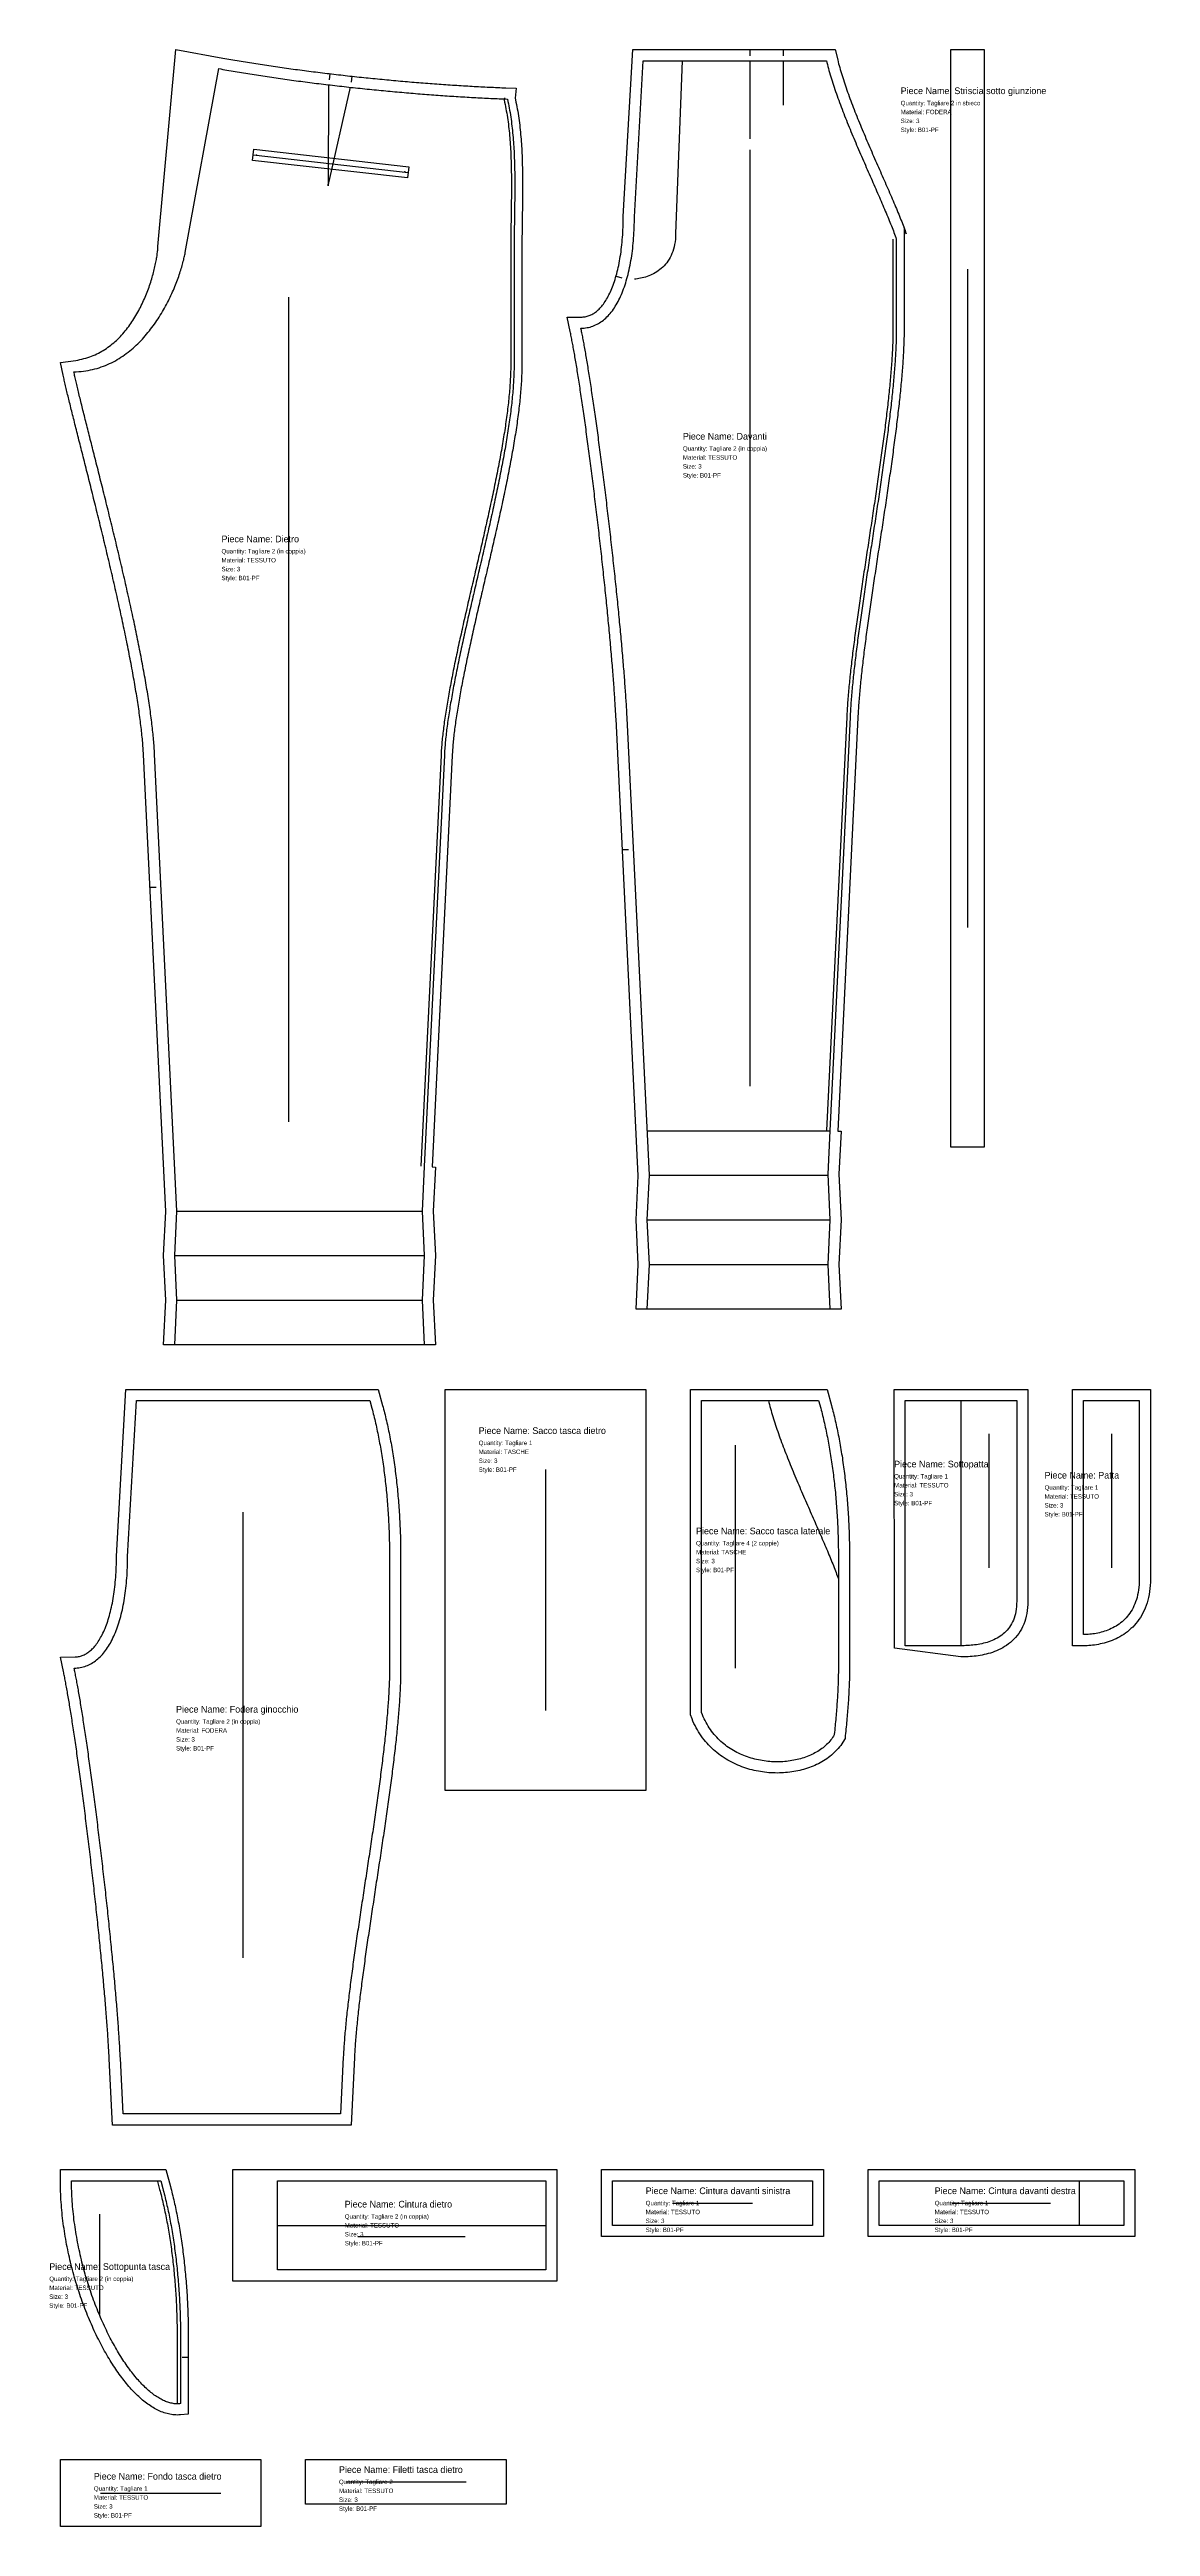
# Model space of a CAD drawing. Header units: millimetres. Extents: x 20 to 1008, y -2252 to -30.
import ezdxf

# ---------------------------------------------------------------- set-up
doc = ezdxf.new("R2010")
doc.units = ezdxf.units.MM
for name, color, linetype in [('1', 7, 'CONTINUOUS'), ('13', 7, 'CONTINUOUS'), ('14', 7, 'CONTINUOUS'), ('15', 7, 'CONTINUOUS'), ('4', 7, 'CONTINUOUS'), ('7', 7, 'CONTINUOUS'), ('8', 7, 'CONTINUOUS')]:
    doc.layers.add(name, color=color, linetype=linetype)

# ---------------------------------------------------------------- blocks, each defined once
blk = doc.blocks.new('P02_DIETRO')
at = {"layer": '1'}
blk.add_lwpolyline([(133.63, -30), (175.673, -37.61), (177.486, -37.936), (179.306, -38.259), (181.134, -38.582), (182.969, -38.902), (184.812, -39.222), (186.661, -39.539), (188.518, -39.856), (190.382, -40.17), (192.252, -40.483), (194.13, -40.795), (196.014, -41.105), (197.904, -41.413), (199.8, -41.72), (201.703, -42.025), (203.612, -42.329), (205.527, -42.631), (207.448, -42.931), (209.374, -43.23), (211.306, -43.527), (213.244, -43.823), (215.187, -44.116), (217.136, -44.409), (219.089, -44.699), (221.048, -44.988), (223.011, -45.275), (224.979, -45.561), (226.952, -45.844), (228.93, -46.126), (230.912, -46.407), (232.898, -46.685), (234.889, -46.962), (236.883, -47.237), (238.882, -47.511), (240.884, -47.782), (242.89, -48.052), (244.9, -48.32), (246.914, -48.587), (248.93, -48.851), (250.951, -49.114), (252.974, -49.375), (255, -49.634), (257.029, -49.891), (259.061, -50.147), (261.096, -50.4), (263.133, -50.652), (265.173, -50.902), (267.215, -51.15), (269.26, -51.397), (271.306, -51.641), (273.354, -51.883), (275.405, -52.124), (277.457, -52.363), (279.511, -52.599), (281.566, -52.834), (283.623, -53.067), (285.681, -53.298), (287.74, -53.527), (289.8, -53.754), (291.861, -53.98), (293.923, -54.203), (295.986, -54.424), (298.049, -54.643), (300.113, -54.861), (302.177, -55.076), (304.242, -55.289), (306.306, -55.501), (308.371, -55.71), (310.435, -55.917), (312.5, -56.123), (314.564, -56.326), (316.627, -56.527), (318.69, -56.726), (320.752, -56.923), (322.814, -57.118), (324.874, -57.311), (326.934, -57.502), (328.992, -57.691), (331.049, -57.878), (333.105, -58.062), (335.159, -58.245), (337.212, -58.425), (339.263, -58.603), (341.312, -58.779), (343.359, -58.953), (345.404, -59.125), (347.446, -59.295), (349.487, -59.462), (351.525, -59.628), (353.56, -59.791), (355.593, -59.952), (357.623, -60.111), (359.651, -60.267), (361.675, -60.422), (363.696, -60.574), (365.713, -60.724), (367.728, -60.871), (369.739, -61.017), (371.746, -61.16), (373.75, -61.301), (375.75, -61.44), (377.746, -61.576), (379.737, -61.71), (381.725, -61.842), (383.708, -61.972), (385.687, -62.099), (387.662, -62.224), (389.631, -62.347), (391.596, -62.467), (393.556, -62.585), (395.511, -62.701), (397.461, -62.814), (399.406, -62.925), (401.346, -63.034), (403.28, -63.14), (405.208, -63.244), (407.131, -63.346), (409.047, -63.445), (410.958, -63.542), (412.863, -63.636), (414.762, -63.728), (416.654, -63.818), (418.54, -63.905), (420.42, -63.99), (422.292, -64.072), (424.158, -64.152), (426.018, -64.229), (427.87, -64.304), (429.715, -64.377), (439.059, -64.733), (438, -73.507), (438.369, -75.113), (438.802, -77.157), (439.215, -79.206), (439.609, -81.26), (439.983, -83.317), (440.338, -85.378), (440.675, -87.443), (440.995, -89.512), (441.298, -91.585), (441.584, -93.66), (441.854, -95.74), (442.109, -97.822), (442.348, -99.908), (442.573, -101.997), (442.783, -104.088), (442.98, -106.183), (443.164, -108.28), (443.335, -110.38), (443.493, -112.483), (443.64, -114.588), (443.775, -116.695), (443.899, -118.805), (444.012, -120.917), (444.115, -123.031), (444.209, -125.147), (444.292, -127.265), (444.367, -129.385), (444.433, -131.506), (444.491, -133.629), (444.541, -135.754), (444.583, -137.879), (444.619, -140.006), (444.647, -142.135), (444.669, -144.264), (444.685, -146.394), (444.696, -148.525), (444.701, -150.657), (444.701, -152.789), (444.697, -154.921), (444.688, -157.054), (444.676, -159.187), (444.66, -161.32), (444.641, -163.453), (444.618, -165.585), (444.594, -167.717), (444.567, -169.849), (444.539, -171.98), (444.508, -174.11), (444.477, -176.239), (444.445, -178.367), (444.412, -180.493), (444.38, -182.618), (444.347, -184.742), (444.315, -186.864), (444.283, -188.983), (444.253, -191.101), (444.224, -193.216), (444.197, -195.329), (444.172, -197.439), (444.149, -199.546), (444.129, -201.651), (444.112, -203.752), (444.098, -205.85), (444.088, -207.944), (444.081, -210.035), (444.079, -212.123), (444.079, -312.124), (444.073, -313.83), (444.055, -315.546), (444.025, -317.272), (443.983, -319.007), (443.93, -320.752), (443.866, -322.505), (443.791, -324.267), (443.705, -326.039), (443.609, -327.82), (443.502, -329.61), (443.385, -331.409), (443.258, -333.217), (443.121, -335.034), (442.974, -336.86), (442.818, -338.695), (442.652, -340.539), (442.477, -342.392), (442.293, -344.254), (442.1, -346.125), (441.898, -348.004), (441.688, -349.892), (441.469, -351.788), (441.242, -353.693), (441.006, -355.606), (440.762, -357.527), (440.511, -359.457), (440.251, -361.394), (439.984, -363.34), (439.71, -365.293), (439.427, -367.255), (439.138, -369.224), (438.841, -371.201), (438.538, -373.185), (438.227, -375.176), (437.91, -377.175), (437.586, -379.181), (437.255, -381.194), (436.918, -383.214), (436.575, -385.24), (436.226, -387.274), (435.87, -389.314), (435.509, -391.36), (435.141, -393.412), (434.768, -395.471), (434.39, -397.536), (434.006, -399.607), (433.617, -401.683), (433.222, -403.765), (432.823, -405.852), (432.418, -407.945), (432.009, -410.043), (431.595, -412.147), (431.176, -414.255), (430.753, -416.368), (430.325, -418.485), (429.894, -420.607), (429.458, -422.733), (429.018, -424.864), (428.574, -426.999), (428.126, -429.137), (427.675, -431.28), (427.22, -433.426), (426.762, -435.575), (426.3, -437.728), (425.836, -439.884), (425.368, -442.043), (424.897, -444.204), (424.423, -446.369), (423.947, -448.536), (423.468, -450.705), (422.987, -452.877), (422.503, -455.051), (422.017, -457.227), (421.529, -459.404), (421.038, -461.583), (420.546, -463.764), (420.052, -465.945), (419.557, -468.128), (419.06, -470.312), (418.561, -472.497), (418.061, -474.683), (417.56, -476.868), (417.058, -479.055), (416.555, -481.241), (416.051, -483.427), (415.546, -485.614), (415.041, -487.8), (414.535, -489.985), (414.029, -492.17), (413.522, -494.354), (413.016, -496.537), (412.509, -498.718), (412.002, -500.899), (411.496, -503.078), (410.99, -505.255), (410.485, -507.431), (409.979, -509.604), (409.475, -511.776), (408.972, -513.945), (408.469, -516.111), (407.967, -518.275), (407.467, -520.436), (406.968, -522.594), (406.47, -524.749), (405.974, -526.9), (405.479, -529.048), (404.986, -531.192), (404.495, -533.332), (404.006, -535.468), (403.518, -537.6), (403.034, -539.728), (402.551, -541.851), (402.071, -543.969), (401.593, -546.082), (401.118, -548.19), (400.646, -550.293), (400.177, -552.39), (399.711, -554.482), (399.248, -556.568), (398.788, -558.647), (398.332, -560.721), (397.879, -562.788), (397.429, -564.848), (396.984, -566.902), (396.542, -568.949), (396.104, -570.989), (395.671, -573.021), (395.241, -575.046), (394.816, -577.063), (394.395, -579.072), (393.979, -581.073), (393.567, -583.066), (393.161, -585.05), (392.759, -587.026), (392.362, -588.993), (391.97, -590.95), (391.584, -592.899), (391.203, -594.838), (390.827, -596.767), (390.457, -598.687), (390.092, -600.596), (389.734, -602.495), (389.381, -604.384), (389.035, -606.262), (388.694, -608.129), (388.36, -609.985), (388.032, -611.829), (387.711, -613.662), (387.397, -615.483), (387.089, -617.293), (386.788, -619.09), (386.493, -620.874), (386.206, -622.646), (385.926, -624.405), (385.654, -626.151), (385.389, -627.883), (385.131, -629.602), (384.881, -631.307), (384.638, -632.998), (384.403, -634.675), (384.177, -636.337), (383.958, -637.984), (383.747, -639.616), (383.545, -641.232), (383.35, -642.833), (383.164, -644.418), (382.987, -645.987), (382.818, -647.539), (382.658, -649.075), (382.507, -650.593), (382.364, -652.094), (382.23, -653.578), (382.105, -655.043), (381.989, -656.49), (381.882, -657.918), (381.785, -659.327), (381.696, -660.717), (381.617, -662.087), (381.547, -663.438), (363.546, -1032.463), (366.542, -1032.61), (364.603, -1072.122), (366.554, -1112.122), (364.603, -1152.122), (366.566, -1192.122), (122.616, -1192.122), (124.579, -1152.122), (122.628, -1112.122), (124.587, -1072.523), (104.591, -662.61), (104.514, -661.124), (104.428, -659.616), (104.332, -658.087), (104.227, -656.538), (104.113, -654.967), (103.989, -653.376), (103.857, -651.765), (103.715, -650.134), (103.564, -648.484), (103.405, -646.815), (103.236, -645.128), (103.059, -643.422), (102.874, -641.697), (102.68, -639.955), (102.477, -638.196), (102.267, -636.419), (102.048, -634.626), (101.821, -632.816), (101.586, -630.99), (101.343, -629.148), (101.092, -627.29), (100.834, -625.417), (100.568, -623.529), (100.294, -621.626), (100.013, -619.708), (99.725, -617.776), (99.43, -615.831), (99.127, -613.872), (98.818, -611.899), (98.501, -609.914), (98.178, -607.915), (97.848, -605.904), (97.511, -603.881), (97.168, -601.846), (96.819, -599.799), (96.463, -597.741), (96.101, -595.672), (95.733, -593.592), (95.359, -591.501), (94.979, -589.4), (94.594, -587.289), (94.202, -585.169), (93.805, -583.039), (93.403, -580.899), (92.995, -578.751), (92.582, -576.594), (92.164, -574.429), (91.741, -572.255), (91.312, -570.074), (90.879, -567.885), (90.441, -565.689), (89.999, -563.486), (89.552, -561.276), (89.1, -559.059), (88.644, -556.837), (88.184, -554.608), (87.72, -552.374), (87.252, -550.134), (86.779, -547.889), (86.303, -545.639), (85.824, -543.385), (85.34, -541.126), (84.853, -538.863), (84.363, -536.596), (83.869, -534.326), (83.372, -532.052), (82.872, -529.775), (82.369, -527.496), (81.863, -525.214), (81.354, -522.929), (80.843, -520.643), (80.328, -518.355), (79.812, -516.066), (79.293, -513.775), (78.771, -511.483), (78.248, -509.191), (77.722, -506.899), (77.195, -504.606), (76.665, -502.313), (76.134, -500.021), (75.601, -497.729), (75.066, -495.439), (74.53, -493.149), (73.993, -490.861), (73.454, -488.575), (72.914, -486.29), (72.373, -484.008), (71.831, -481.728), (71.289, -479.451), (70.745, -477.177), (70.201, -474.906), (69.656, -472.639), (69.111, -470.376), (68.565, -468.117), (68.02, -465.862), (67.474, -463.611), (66.928, -461.365), (66.382, -459.125), (65.836, -456.89), (65.29, -454.66), (64.745, -452.437), (64.2, -450.219), (63.656, -448.008), (63.113, -445.804), (62.57, -443.606), (62.028, -441.416), (61.487, -439.233), (60.948, -437.058), (60.409, -434.89), (59.872, -432.731), (59.336, -430.581), (58.801, -428.439), (58.268, -426.306), (57.737, -424.183), (57.208, -422.069), (56.68, -419.965), (56.155, -417.87), (55.631, -415.786), (55.11, -413.713), (54.591, -411.651), (54.074, -409.599), (53.56, -407.559), (53.049, -405.531), (52.54, -403.514), (52.034, -401.509), (51.531, -399.517), (51.031, -397.538), (50.534, -395.571), (50.041, -393.617), (49.55, -391.677), (49.063, -389.751), (48.58, -387.838), (48.1, -385.94), (47.624, -384.055), (47.152, -382.186), (46.683, -380.332), (46.219, -378.492), (45.759, -376.669), (45.303, -374.86), (44.851, -373.068), (44.404, -371.292), (43.961, -369.533), (43.523, -367.79), (43.089, -366.064), (42.661, -364.355), (42.237, -362.664), (41.819, -360.991), (41.405, -359.335), (40.997, -357.698), (40.594, -356.079), (40.196, -354.479), (39.804, -352.898), (39.418, -351.336), (39.037, -349.793), (38.663, -348.27), (38.294, -346.767), (37.931, -345.284), (37.574, -343.822), (37.223, -342.38), (36.879, -340.959), (36.541, -339.559), (36.21, -338.181), (35.885, -336.824), (35.567, -335.489), (35.256, -334.175), (34.951, -332.884), (34.654, -331.616), (34.363, -330.37), (34.08, -329.147), (33.804, -327.947), (33.536, -326.77), (33.275, -325.616), (33.021, -324.487), (32.775, -323.38), (32.536, -322.298), (30, -310.658), (43.853, -308.859), (45.741, -308.547), (47.591, -308.189), (49.403, -307.787), (51.178, -307.341), (52.918, -306.854), (54.623, -306.325), (56.294, -305.758), (57.933, -305.151), (59.539, -304.507), (61.114, -303.827), (62.659, -303.111), (64.175, -302.36), (65.662, -301.575), (67.122, -300.757), (68.554, -299.907), (69.961, -299.024), (71.342, -298.111), (72.697, -297.167), (74.029, -296.194), (75.336, -295.191), (76.62, -294.161), (77.881, -293.102), (79.12, -292.016), (80.336, -290.904), (81.531, -289.766), (82.704, -288.603), (83.855, -287.416), (84.985, -286.205), (86.094, -284.971), (87.183, -283.715), (88.251, -282.437), (89.298, -281.139), (90.325, -279.822), (91.331, -278.485), (92.317, -277.13), (93.283, -275.758), (94.229, -274.37), (95.155, -272.966), (96.061, -271.548), (96.947, -270.116), (97.814, -268.672), (98.66, -267.216), (99.487, -265.749), (100.294, -264.273), (101.081, -262.788), (101.849, -261.295), (102.598, -259.796), (103.326, -258.291), (104.036, -256.782), (104.726, -255.269), (105.397, -253.754), (106.048, -252.238), (106.681, -250.722), (107.294, -249.206), (107.889, -247.693), (108.464, -246.182), (109.021, -244.676), (109.559, -243.175), (110.078, -241.681), (110.579, -240.194), (111.061, -238.717), (111.525, -237.249), (111.971, -235.792), (112.398, -234.348), (112.808, -232.917), (113.199, -231.502), (113.573, -230.102), (113.929, -228.719), (114.267, -227.355), (114.588, -226.011), (114.892, -224.688), (115.178, -223.388), (115.447, -222.111), (115.699, -220.86), (115.934, -219.636), (116.153, -218.44), (116.354, -217.273), (116.539, -216.138), (116.708, -215.036), (116.86, -213.969), (116.997, -212.938), (117.117, -211.946), (117.221, -210.995), (117.31, -210.087), (117.383, -209.225), (117.44, -208.411), (117.576, -206.62)], close=True, dxfattribs=at)
at = {"layer": '13'}
for p in [(205.989, -124.786), (270.425, -151.205), (339.137, -139.867)]:
    blk.add_point(p, dxfattribs=at)
at = {"layer": '14'}
blk.add_lwpolyline([(172.079, -47.122), (173.899, -47.452), (175.727, -47.78), (177.562, -48.106), (179.405, -48.431), (181.255, -48.754), (183.112, -49.076), (184.976, -49.396), (186.847, -49.715), (188.724, -50.032), (190.609, -50.347), (192.499, -50.661), (194.397, -50.973), (196.3, -51.284), (198.21, -51.593), (200.126, -51.9), (202.048, -52.206), (203.976, -52.51), (205.909, -52.812), (207.848, -53.113), (209.793, -53.412), (211.743, -53.709), (213.698, -54.005), (215.659, -54.299), (217.624, -54.591), (219.595, -54.882), (221.57, -55.171), (223.55, -55.458), (225.534, -55.743), (227.523, -56.027), (229.517, -56.309), (231.515, -56.589), (233.516, -56.868), (235.522, -57.144), (237.532, -57.419), (239.546, -57.692), (241.563, -57.964), (243.584, -58.233), (245.608, -58.501), (247.635, -58.767), (249.666, -59.031), (251.7, -59.293), (253.737, -59.554), (255.777, -59.813), (257.819, -60.069), (259.864, -60.324), (261.912, -60.577), (263.962, -60.829), (266.014, -61.078), (268.069, -61.325), (270.125, -61.571), (272.184, -61.815), (274.244, -62.056), (276.307, -62.296), (278.37, -62.534), (280.436, -62.77), (282.502, -63.004), (284.57, -63.236), (286.639, -63.467), (288.709, -63.695), (290.78, -63.921), (292.852, -64.145), (294.924, -64.368), (296.997, -64.588), (299.071, -64.806), (301.145, -65.023), (303.219, -65.237), (305.293, -65.449), (307.367, -65.66), (309.441, -65.868), (311.515, -66.074), (313.588, -66.278), (315.661, -66.48), (317.734, -66.68), (319.806, -66.878), (321.877, -67.074), (323.947, -67.268), (326.016, -67.46), (328.084, -67.65), (330.15, -67.837), (332.215, -68.023), (334.279, -68.206), (336.341, -68.387), (338.402, -68.566), (340.46, -68.743), (342.517, -68.918), (344.571, -69.09), (346.624, -69.261), (348.674, -69.429), (350.721, -69.595), (352.766, -69.759), (354.809, -69.921), (356.848, -70.08), (358.885, -70.238), (360.919, -70.393), (362.95, -70.546), (364.977, -70.696), (367.002, -70.845), (369.022, -70.991), (371.039, -71.135), (373.053, -71.277), (375.063, -71.416), (377.068, -71.553), (379.07, -71.688), (381.068, -71.821), (383.061, -71.951), (385.05, -72.079), (387.035, -72.204), (389.015, -72.328), (390.99, -72.449), (392.96, -72.567), (394.926, -72.684), (396.886, -72.798), (398.841, -72.909), (400.791, -73.019), (402.736, -73.126), (404.675, -73.23), (406.608, -73.332), (408.536, -73.432), (410.458, -73.529), (412.374, -73.624), (414.283, -73.717), (416.187, -73.807), (418.084, -73.895), (419.975, -73.98), (421.859, -74.063), (423.737, -74.143), (425.607, -74.221), (427.471, -74.296), (429.328, -74.369), (431.178, -74.44), (431.09, -74.629), (431.529, -76.599), (431.947, -78.574), (432.347, -80.556), (432.727, -82.544), (433.09, -84.538), (433.435, -86.537), (433.762, -88.542), (434.073, -90.553), (434.367, -92.568), (434.646, -94.589), (434.909, -96.615), (435.157, -98.646), (435.391, -100.681), (435.61, -102.722), (435.816, -104.766), (436.009, -106.816), (436.189, -108.869), (436.356, -110.927), (436.512, -112.989), (436.655, -115.055), (436.788, -117.124), (436.91, -119.198), (437.021, -121.275), (437.123, -123.355), (437.215, -125.439), (437.297, -127.527), (437.371, -129.617), (437.436, -131.71), (437.493, -133.806), (437.543, -135.906), (437.584, -138.007), (437.619, -140.111), (437.648, -142.218), (437.67, -144.327), (437.685, -146.438), (437.696, -148.551), (437.701, -150.665), (437.701, -152.782), (437.697, -154.9), (437.688, -157.019), (437.676, -159.14), (437.66, -161.262), (437.641, -163.385), (437.619, -165.509), (437.594, -167.633), (437.568, -169.758), (437.539, -171.883), (437.509, -174.009), (437.478, -176.135), (437.446, -178.26), (437.413, -180.386), (437.38, -182.511), (437.348, -184.635), (437.316, -186.759), (437.284, -188.881), (437.254, -191.003), (437.225, -193.123), (437.197, -195.242), (437.172, -197.36), (437.149, -199.475), (437.129, -201.589), (437.112, -203.7), (437.098, -205.81), (437.088, -207.916), (437.081, -210.021), (437.079, -212.123), (437.079, -312.123), (437.073, -313.78), (437.055, -315.449), (437.026, -317.128), (436.986, -318.817), (436.934, -320.517), (436.872, -322.228), (436.798, -323.949), (436.715, -325.68), (436.62, -327.422), (436.516, -329.174), (436.401, -330.936), (436.276, -332.708), (436.142, -334.491), (435.998, -336.283), (435.844, -338.085), (435.682, -339.897), (435.51, -341.719), (435.329, -343.551), (435.139, -345.392), (434.94, -347.242), (434.732, -349.102), (434.517, -350.972), (434.292, -352.85), (434.06, -354.738), (433.82, -356.634), (433.571, -358.539), (433.315, -360.454), (433.051, -362.376), (432.779, -364.308), (432.5, -366.248), (432.214, -368.196), (431.92, -370.152), (431.62, -372.116), (431.312, -374.088), (430.998, -376.068), (430.677, -378.056), (430.349, -380.051), (430.015, -382.053), (429.675, -384.063), (429.328, -386.08), (428.975, -388.104), (428.617, -390.135), (428.252, -392.172), (427.882, -394.216), (427.506, -396.267), (427.125, -398.324), (426.738, -400.387), (426.346, -402.456), (425.949, -404.53), (425.547, -406.611), (425.14, -408.697), (424.728, -410.789), (424.311, -412.886), (423.89, -414.987), (423.465, -417.094), (423.035, -419.206), (422.601, -421.323), (422.163, -423.444), (421.721, -425.569), (421.276, -427.699), (420.826, -429.832), (420.373, -431.97), (419.917, -434.111), (419.457, -436.256), (418.994, -438.405), (418.527, -440.557), (418.058, -442.711), (417.586, -444.869), (417.111, -447.03), (416.633, -449.193), (416.153, -451.359), (415.671, -453.527), (415.186, -455.698), (414.699, -457.87), (414.21, -460.044), (413.718, -462.22), (413.225, -464.398), (412.731, -466.577), (412.235, -468.757), (411.737, -470.938), (411.238, -473.12), (410.737, -475.303), (410.236, -477.486), (409.733, -479.67), (409.23, -481.854), (408.726, -484.038), (408.221, -486.222), (407.715, -488.406), (407.209, -490.589), (406.703, -492.772), (406.197, -494.954), (405.69, -497.135), (405.184, -499.315), (404.678, -501.493), (404.172, -503.671), (403.666, -505.846), (403.161, -508.02), (402.657, -510.192), (402.153, -512.362), (401.65, -514.53), (401.148, -516.695), (400.647, -518.857), (400.148, -521.017), (399.649, -523.174), (399.152, -525.328), (398.657, -527.478), (398.163, -529.625), (397.672, -531.768), (397.182, -533.908), (396.694, -536.043), (396.208, -538.174), (395.725, -540.301), (395.244, -542.424), (394.765, -544.541), (394.289, -546.654), (393.816, -548.762), (393.345, -550.865), (392.878, -552.962), (392.414, -555.053), (391.952, -557.139), (391.495, -559.219), (391.04, -561.293), (390.589, -563.361), (390.142, -565.422), (389.699, -567.476), (389.259, -569.524), (388.824, -571.564), (388.393, -573.597), (387.966, -575.623), (387.543, -577.642), (387.125, -579.652), (386.711, -581.655), (386.302, -583.65), (385.898, -585.636), (385.499, -587.614), (385.105, -589.583), (384.716, -591.543), (384.333, -593.494), (383.955, -595.436), (383.582, -597.368), (383.215, -599.291), (382.854, -601.203), (382.499, -603.106), (382.15, -604.999), (381.806, -606.881), (381.47, -608.752), (381.139, -610.613), (380.815, -612.462), (380.497, -614.3), (380.186, -616.127), (379.882, -617.942), (379.585, -619.745), (379.295, -621.536), (379.012, -623.315), (378.736, -625.081), (378.468, -626.835), (378.207, -628.575), (377.953, -630.302), (377.707, -632.016), (377.469, -633.716), (377.239, -635.403), (377.017, -637.075), (376.803, -638.733), (376.597, -640.376), (376.4, -642.004), (376.21, -643.617), (376.03, -645.215), (375.858, -646.798), (375.694, -648.364), (375.54, -649.914), (375.394, -651.448), (375.257, -652.966), (375.129, -654.466), (375.01, -655.949), (374.901, -657.415), (374.8, -658.863), (374.709, -660.293), (374.628, -661.704), (374.555, -663.097), (356.554, -1032.122), (354.603, -1072.122), (356.554, -1112.122), (354.603, -1152.122), (356.554, -1192.122), (132.628, -1192.122), (134.579, -1152.122), (132.628, -1112.122), (134.579, -1072.122), (114.579, -662.122), (114.499, -660.58), (114.41, -659.018), (114.311, -657.437), (114.203, -655.836), (114.085, -654.217), (113.957, -652.578), (113.821, -650.922), (113.675, -649.247), (113.521, -647.554), (113.357, -645.843), (113.185, -644.116), (113.004, -642.371), (112.814, -640.609), (112.616, -638.83), (112.41, -637.036), (112.195, -635.225), (111.972, -633.398), (111.741, -631.556), (111.502, -629.698), (111.255, -627.825), (111, -625.938), (110.738, -624.036), (110.468, -622.12), (110.191, -620.189), (109.906, -618.245), (109.614, -616.288), (109.314, -614.317), (109.008, -612.333), (108.695, -610.337), (108.375, -608.328), (108.048, -606.307), (107.714, -604.274), (107.374, -602.229), (107.027, -600.173), (106.675, -598.106), (106.315, -596.028), (105.95, -593.939), (105.579, -591.84), (105.201, -589.731), (104.818, -587.612), (104.429, -585.483), (104.035, -583.345), (103.635, -581.198), (103.229, -579.042), (102.818, -576.878), (102.402, -574.705), (101.981, -572.525), (101.555, -570.336), (101.124, -568.14), (100.688, -565.937), (100.247, -563.727), (99.802, -561.51), (99.352, -559.286), (98.898, -557.057), (98.439, -554.821), (97.976, -552.58), (97.51, -550.333), (97.039, -548.081), (96.564, -545.825), (96.086, -543.563), (95.603, -541.297), (95.117, -539.027), (94.628, -536.754), (94.135, -534.476), (93.639, -532.195), (93.14, -529.912), (92.638, -527.625), (92.133, -525.336), (91.625, -523.044), (91.114, -520.751), (90.6, -518.455), (90.084, -516.158), (89.566, -513.86), (89.045, -511.561), (88.521, -509.261), (87.996, -506.961), (87.468, -504.66), (86.939, -502.359), (86.408, -500.059), (85.875, -497.759), (85.34, -495.46), (84.804, -493.163), (84.266, -490.866), (83.727, -488.571), (83.187, -486.278), (82.645, -483.987), (82.103, -481.698), (81.56, -479.412), (81.015, -477.129), (80.471, -474.85), (79.925, -472.573), (79.379, -470.3), (78.832, -468.031), (78.285, -465.767), (77.738, -463.506), (77.191, -461.251), (76.644, -459), (76.097, -456.755), (75.55, -454.515), (75.003, -452.281), (74.457, -450.053), (73.911, -447.832), (73.366, -445.616), (72.822, -443.408), (72.278, -441.207), (71.735, -439.012), (71.193, -436.826), (70.653, -434.647), (70.113, -432.477), (69.575, -430.315), (69.038, -428.161), (68.503, -426.016), (67.97, -423.881), (67.438, -421.755), (66.908, -419.638), (66.38, -417.532), (65.854, -415.435), (65.33, -413.349), (64.808, -411.274), (64.288, -409.21), (63.772, -407.157), (63.257, -405.115), (62.745, -403.085), (62.236, -401.067), (61.73, -399.062), (61.227, -397.069), (60.727, -395.088), (60.23, -393.121), (59.736, -391.167), (59.245, -389.227), (58.758, -387.3), (58.275, -385.387), (57.795, -383.489), (57.319, -381.606), (56.847, -379.737), (56.379, -377.883), (55.915, -376.045), (55.455, -374.223), (54.999, -372.416), (54.548, -370.625), (54.101, -368.851), (53.659, -367.094), (53.221, -365.353), (52.789, -363.63), (52.361, -361.924), (51.938, -360.236), (51.52, -358.566), (51.108, -356.914), (50.7, -355.281), (50.298, -353.666), (49.902, -352.07), (49.511, -350.494), (49.126, -348.937), (48.747, -347.4), (48.373, -345.883), (48.006, -344.387), (47.645, -342.911), (47.29, -341.455), (46.941, -340.021), (46.599, -338.609), (46.263, -337.218), (45.934, -335.848), (45.612, -334.501), (45.296, -333.177), (44.987, -331.875), (44.686, -330.595), (44.391, -329.34), (44.104, -328.107), (43.824, -326.898), (43.552, -325.713), (43.287, -324.553), (43.03, -323.417), (42.78, -322.305), (42.538, -321.219), (42.305, -320.158), (42.079, -319.122), (44.281, -319.059), (46.456, -318.939), (48.604, -318.762), (50.725, -318.53), (52.818, -318.243), (54.885, -317.904), (56.925, -317.513), (58.938, -317.07), (60.924, -316.578), (62.884, -316.037), (64.818, -315.448), (66.725, -314.813), (68.606, -314.132), (70.461, -313.407), (72.29, -312.638), (74.093, -311.827), (75.87, -310.975), (77.621, -310.082), (79.347, -309.151), (81.047, -308.181), (82.722, -307.175), (84.371, -306.132), (85.995, -305.055), (87.594, -303.945), (89.168, -302.801), (90.717, -301.626), (92.241, -300.421), (93.741, -299.186), (95.215, -297.923), (96.665, -296.633), (98.091, -295.317), (99.492, -293.975), (100.869, -292.61), (102.222, -291.222), (103.551, -289.812), (104.855, -288.381), (106.136, -286.93), (107.393, -285.461), (108.627, -283.974), (109.836, -282.471), (111.023, -280.953), (112.186, -279.42), (113.325, -277.874), (114.442, -276.316), (115.535, -274.747), (116.605, -273.168), (117.653, -271.58), (118.677, -269.984), (119.679, -268.381), (120.658, -266.773), (121.615, -265.16), (122.549, -263.544), (123.461, -261.925), (124.351, -260.305), (125.219, -258.685), (126.064, -257.066), (126.888, -255.448), (127.69, -253.833), (128.47, -252.223), (129.229, -250.617), (129.966, -249.018), (130.681, -247.426), (131.375, -245.843), (132.048, -244.268), (132.7, -242.705), (133.331, -241.153), (133.94, -239.613), (134.529, -238.088), (135.098, -236.577), (135.645, -235.082), (136.172, -233.604), (136.678, -232.144), (137.165, -230.703), (137.63, -229.283), (138.076, -227.884), (138.502, -226.507), (138.907, -225.153), (139.293, -223.825), (139.659, -222.521), (140.005, -221.245), (140.332, -219.996), (140.639, -218.776), (140.927, -217.586), (141.196, -216.427), (141.445, -215.3), (141.675, -214.206), (141.887, -213.147), (142.079, -212.122)], close=True, dxfattribs=at)
at = {"layer": '4'}
for p, q in [((271.684, -51.686), (271.037, -57.147)), ((291.466, -53.936), (290.869, -59.404)), ((110.398, -781.646), (115.891, -781.378))]:
    blk.add_line(p, q, dxfattribs=at)
at = {"layer": '7'}
blk.add_line((234.579, -252.122), (234.579, -992.122), dxfattribs=at)
at = {"layer": '8'}
for points in [[(270.505, -61.645), (270.312, -152.199), (290.378, -63.896)], [(428.454, -73.182), (428.129, -75.11), (428.597, -77.235), (429.009, -79.182), (429.403, -81.135), (429.778, -83.095), (430.136, -85.061), (430.476, -87.034), (430.799, -89.013), (431.106, -90.998), (431.397, -92.99), (431.672, -94.987), (431.933, -96.99), (432.178, -98.999), (432.409, -101.013), (432.627, -103.032), (432.83, -105.057), (433.021, -107.087), (433.199, -109.122), (433.365, -111.161), (433.519, -113.206), (433.662, -115.255), (433.794, -117.308), (433.915, -119.366), (434.025, -121.428), (434.126, -123.494), (434.217, -125.565), (434.299, -127.639), (434.373, -129.716), (434.437, -131.798), (434.494, -133.883), (434.543, -135.971), (434.585, -138.062), (434.62, -140.156), (434.648, -142.254), (434.67, -144.354), (434.686, -146.456), (434.696, -148.562), (434.701, -150.669), (434.701, -152.779), (434.697, -154.891), (434.688, -157.005), (434.676, -159.12), (434.66, -161.237), (434.641, -163.356), (434.619, -165.476), (434.595, -167.597), (434.568, -169.719), (434.539, -171.842), (434.509, -173.966), (434.478, -176.09), (434.446, -178.215), (434.414, -180.339), (434.381, -182.464), (434.348, -184.589), (434.316, -186.714), (434.284, -188.838), (434.254, -190.961), (434.225, -193.083), (434.198, -195.205), (434.172, -197.326), (434.15, -199.445), (434.129, -201.562), (434.112, -203.678), (434.098, -205.792), (434.088, -207.905), (434.081, -210.014), (434.079, -212.123), (434.079, -312.123), (434.073, -313.759), (434.056, -315.407), (434.027, -317.066), (433.987, -318.736), (433.936, -320.417), (433.874, -322.109), (433.802, -323.812), (433.718, -325.527), (433.625, -327.251), (433.521, -328.987), (433.408, -330.733), (433.284, -332.49), (433.151, -334.258), (433.008, -336.035), (432.856, -337.824), (432.694, -339.622), (432.523, -341.43), (432.344, -343.249), (432.155, -345.078), (431.958, -346.916), (431.752, -348.764), (431.537, -350.622), (431.314, -352.489), (431.083, -354.366), (430.844, -356.251), (430.597, -358.146), (430.342, -360.051), (430.079, -361.964), (429.809, -363.885), (429.531, -365.816), (429.246, -367.755), (428.954, -369.702), (428.655, -371.658), (428.349, -373.622), (428.036, -375.594), (427.716, -377.573), (427.389, -379.561), (427.057, -381.556), (426.717, -383.558), (426.372, -385.568), (426.02, -387.585), (425.663, -389.61), (425.3, -391.641), (424.93, -393.678), (424.556, -395.723), (424.175, -397.774), (423.79, -399.831), (423.399, -401.894), (423.003, -403.964), (422.602, -406.039), (422.196, -408.12), (421.785, -410.207), (421.369, -412.299), (420.949, -414.396), (420.525, -416.499), (420.096, -418.606), (419.663, -420.718), (419.226, -422.835), (418.785, -424.957), (418.34, -427.082), (417.891, -429.212), (417.439, -431.346), (416.983, -433.484), (416.524, -435.626), (416.061, -437.771), (415.596, -439.92), (415.127, -442.072), (414.656, -444.227), (414.181, -446.385), (413.704, -448.545), (413.225, -450.709), (412.743, -452.874), (412.258, -455.042), (411.772, -457.213), (411.283, -459.385), (410.792, -461.559), (410.3, -463.735), (409.805, -465.912), (409.31, -468.09), (408.812, -470.27), (408.313, -472.45), (407.813, -474.632), (407.312, -476.814), (406.81, -478.997), (406.307, -481.18), (405.803, -483.363), (405.298, -485.546), (404.793, -487.729), (404.287, -489.912), (403.781, -492.094), (403.275, -494.275), (402.768, -496.456), (402.262, -498.636), (401.756, -500.814), (401.25, -502.992), (400.744, -505.167), (400.239, -507.341), (399.734, -509.514), (399.23, -511.684), (398.727, -513.852), (398.225, -516.018), (397.724, -518.181), (397.225, -520.341), (396.726, -522.499), (396.229, -524.654), (395.734, -526.805), (395.24, -528.953), (394.748, -531.098), (394.257, -533.239), (393.769, -535.376), (393.283, -537.508), (392.799, -539.637), (392.318, -541.761), (391.839, -543.881), (391.362, -545.996), (390.888, -548.106), (390.417, -550.211), (389.949, -552.31), (389.485, -554.405), (389.023, -556.493), (388.564, -558.576), (388.109, -560.652), (387.658, -562.723), (387.21, -564.787), (386.766, -566.845), (386.326, -568.896), (385.89, -570.94), (385.457, -572.977), (385.03, -575.007), (384.606, -577.029), (384.187, -579.044), (383.773, -581.05), (383.363, -583.049), (382.958, -585.04), (382.558, -587.023), (382.163, -588.996), (381.773, -590.962), (381.389, -592.918), (381.009, -594.865), (380.636, -596.803), (380.268, -598.731), (379.906, -600.65), (379.549, -602.559), (379.199, -604.457), (378.854, -606.346), (378.516, -608.224), (378.185, -610.091), (377.859, -611.948), (377.54, -613.793), (377.228, -615.627), (376.923, -617.45), (376.624, -619.261), (376.333, -621.061), (376.048, -622.848), (375.771, -624.623), (375.501, -626.385), (375.239, -628.135), (374.984, -629.872), (374.737, -631.595), (374.498, -633.305), (374.266, -635.002), (374.043, -636.685), (373.827, -638.354), (373.62, -640.009), (373.421, -641.649), (373.23, -643.274), (373.048, -644.885), (372.875, -646.48), (372.71, -648.06), (372.554, -649.624), (372.406, -651.172), (372.268, -652.704), (372.139, -654.219), (372.019, -655.718), (371.908, -657.199), (371.807, -658.664), (371.715, -660.111), (371.632, -661.54), (371.559, -662.951), (353.558, -1031.976)], [(203.571, -119.48), (342.681, -135.236), (341.556, -145.172), (202.445, -129.416), (203.571, -119.48)], [(203.008, -124.448), (342.118, -140.204)], [(134.579, -1072.122), (354.603, -1072.122)], [(132.628, -1112.122), (356.554, -1112.122)], [(134.579, -1152.122), (354.603, -1152.122)]]:
    blk.add_lwpolyline(points, dxfattribs=at)
at = {"layer": '15'}
for s, height, p in [('Piece Name: Dietro', 6, (174.579, -472.122)), ('Quantity: Tagliare 2 (in coppia)', 4, (174.579, -482.122)), ('Material: TESSUTO', 4, (174.579, -490.122)), ('Size: 3', 4, (174.579, -498.122)), ('Style: B01-PF', 4, (174.579, -506.122))]:
    blk.add_text(s, height=height, dxfattribs=at).set_placement(p)
blk = doc.blocks.new('P01_DAVANTI')
at = {"layer": '1'}
blk.add_lwpolyline([(543.583, -30), (725.149, -30), (727.432, -39.335), (727.86, -41.024), (728.307, -42.731), (728.774, -44.456), (729.259, -46.199), (729.762, -47.958), (730.282, -49.734), (730.82, -51.526), (731.375, -53.332), (731.947, -55.153), (732.534, -56.988), (733.137, -58.836), (733.755, -60.697), (734.388, -62.57), (735.034, -64.454), (735.695, -66.349), (736.369, -68.255), (737.056, -70.171), (737.755, -72.097), (738.466, -74.031), (739.189, -75.973), (739.923, -77.924), (740.667, -79.881), (741.421, -81.846), (742.186, -83.816), (742.959, -85.793), (743.742, -87.774), (744.532, -89.76), (745.331, -91.751), (746.137, -93.745), (746.95, -95.743), (747.77, -97.743), (748.596, -99.745), (749.427, -101.749), (750.264, -103.754), (751.106, -105.76), (751.952, -107.766), (752.801, -109.772), (753.654, -111.777), (754.511, -113.781), (755.369, -115.784), (756.23, -117.784), (757.092, -119.781), (757.956, -121.775), (758.82, -123.766), (759.685, -125.753), (760.55, -127.735), (761.413, -129.712), (762.276, -131.683), (763.138, -133.649), (763.997, -135.608), (764.854, -137.56), (765.709, -139.504), (766.56, -141.441), (767.407, -143.37), (768.25, -145.29), (769.089, -147.201), (769.923, -149.102), (770.751, -150.993), (771.573, -152.873), (772.389, -154.742), (773.198, -156.6), (774, -158.447), (774.795, -160.28), (775.581, -162.101), (776.359, -163.909), (777.127, -165.704), (777.887, -167.484), (778.636, -169.25), (779.376, -171.001), (780.104, -172.736), (780.822, -174.457), (781.528, -176.161), (782.222, -177.848), (782.904, -179.519), (783.573, -181.173), (784.229, -182.809), (784.871, -184.428), (785.499, -186.028), (786.113, -187.61), (786.711, -189.173), (787.295, -190.717), (787.862, -192.241), (788.414, -193.746), (788.949, -195.232), (787.028, -189.798), (787.028, -280), (787.024, -281.474), (787.014, -282.964), (786.997, -284.471), (786.974, -285.995), (786.944, -287.534), (786.907, -289.09), (786.864, -290.662), (786.814, -292.249), (786.758, -293.851), (786.696, -295.469), (786.627, -297.102), (786.552, -298.749), (786.471, -300.41), (786.384, -302.086), (786.291, -303.776), (786.193, -305.48), (786.088, -307.197), (785.977, -308.928), (785.861, -310.672), (785.739, -312.429), (785.612, -314.199), (785.479, -315.981), (785.341, -317.776), (785.197, -319.583), (785.048, -321.402), (784.894, -323.233), (784.734, -325.075), (784.57, -326.929), (784.401, -328.794), (784.226, -330.67), (784.047, -332.557), (783.863, -334.454), (783.674, -336.362), (783.481, -338.28), (783.283, -340.209), (783.081, -342.147), (782.874, -344.094), (782.663, -346.052), (782.448, -348.018), (782.228, -349.994), (782.004, -351.979), (781.777, -353.972), (781.545, -355.974), (781.31, -357.985), (781.07, -360.003), (780.827, -362.03), (780.58, -364.064), (780.33, -366.107), (780.076, -368.156), (779.819, -370.213), (779.558, -372.277), (779.294, -374.348), (779.027, -376.425), (778.756, -378.51), (778.483, -380.6), (778.207, -382.697), (777.927, -384.8), (777.645, -386.908), (777.36, -389.023), (777.073, -391.142), (776.782, -393.267), (776.49, -395.397), (776.194, -397.533), (775.897, -399.672), (775.597, -401.817), (775.295, -403.966), (774.991, -406.119), (774.684, -408.276), (774.376, -410.437), (774.065, -412.601), (773.753, -414.77), (773.439, -416.941), (773.123, -419.116), (772.806, -421.294), (772.487, -423.474), (772.167, -425.657), (771.845, -427.843), (771.522, -430.031), (771.198, -432.221), (770.872, -434.413), (770.546, -436.606), (770.218, -438.802), (769.889, -440.998), (769.56, -443.196), (769.229, -445.395), (768.898, -447.595), (768.567, -449.795), (768.235, -451.997), (767.902, -454.198), (767.569, -456.4), (767.235, -458.601), (766.901, -460.803), (766.567, -463.004), (766.233, -465.204), (765.899, -467.404), (765.565, -469.603), (765.231, -471.801), (764.897, -473.998), (764.563, -476.194), (764.23, -478.388), (763.897, -480.58), (763.565, -482.77), (763.233, -484.958), (762.902, -487.144), (762.571, -489.328), (762.242, -491.509), (761.913, -493.687), (761.585, -495.863), (761.258, -498.035), (760.932, -500.204), (760.608, -502.369), (760.284, -504.531), (759.962, -506.689), (759.641, -508.844), (759.322, -510.994), (759.005, -513.139), (758.688, -515.281), (758.374, -517.417), (758.061, -519.549), (757.751, -521.676), (757.442, -523.798), (757.135, -525.914), (756.83, -528.025), (756.527, -530.131), (756.227, -532.23), (755.929, -534.324), (755.633, -536.411), (755.339, -538.492), (755.049, -540.567), (754.76, -542.635), (754.475, -544.696), (754.192, -546.75), (753.912, -548.797), (753.635, -550.837), (753.361, -552.869), (753.09, -554.894), (752.822, -556.911), (752.557, -558.919), (752.295, -560.92), (752.037, -562.912), (751.783, -564.896), (751.531, -566.872), (751.284, -568.838), (751.04, -570.796), (750.799, -572.744), (750.563, -574.683), (750.33, -576.613), (750.102, -578.533), (749.877, -580.444), (749.657, -582.344), (749.441, -584.235), (749.229, -586.115), (749.021, -587.985), (748.818, -589.844), (748.619, -591.693), (748.425, -593.531), (748.235, -595.358), (748.05, -597.174), (747.871, -598.978), (747.695, -600.771), (747.525, -602.553), (747.36, -604.322), (747.2, -606.08), (747.045, -607.826), (746.896, -609.56), (746.752, -611.281), (746.613, -612.99), (746.48, -614.686), (746.352, -616.37), (746.23, -618.041), (746.114, -619.699), (746.004, -621.344), (745.9, -622.975), (745.801, -624.593), (745.709, -626.198), (745.623, -627.789), (745.543, -629.367), (727.447, -1000.341), (730.443, -1000.487), (728.552, -1039.02), (730.503, -1080), (728.552, -1120), (730.515, -1160), (546.565, -1160), (548.528, -1120), (546.577, -1080), (548.536, -1040.401), (528.54, -630.487), (528.464, -628.962), (528.384, -627.415), (528.301, -625.847), (528.214, -624.258), (528.123, -622.648), (528.029, -621.017), (527.931, -619.367), (527.829, -617.696), (527.724, -616.006), (527.616, -614.297), (527.503, -612.569), (527.388, -610.822), (527.269, -609.056), (527.146, -607.273), (527.021, -605.472), (526.891, -603.653), (526.759, -601.817), (526.623, -599.964), (526.485, -598.094), (526.342, -596.208), (526.197, -594.306), (526.049, -592.389), (525.898, -590.455), (525.743, -588.507), (525.586, -586.543), (525.425, -584.565), (525.262, -582.573), (525.096, -580.566), (524.926, -578.546), (524.754, -576.512), (524.58, -574.465), (524.402, -572.405), (524.222, -570.332), (524.039, -568.247), (523.853, -566.149), (523.665, -564.04), (523.474, -561.919), (523.28, -559.787), (523.084, -557.645), (522.885, -555.491), (522.684, -553.327), (522.481, -551.152), (522.275, -548.968), (522.067, -546.775), (521.856, -544.572), (521.643, -542.36), (521.428, -540.139), (521.211, -537.909), (520.991, -535.672), (520.769, -533.426), (520.546, -531.173), (520.32, -528.913), (520.092, -526.645), (519.862, -524.371), (519.63, -522.09), (519.396, -519.803), (519.16, -517.51), (518.922, -515.211), (518.682, -512.907), (518.441, -510.597), (518.197, -508.283), (517.952, -505.964), (517.706, -503.641), (517.457, -501.314), (517.207, -498.983), (516.956, -496.649), (516.702, -494.311), (516.448, -491.971), (516.191, -489.628), (515.933, -487.282), (515.674, -484.935), (515.413, -482.585), (515.151, -480.234), (514.888, -477.882), (514.623, -475.529), (514.357, -473.175), (514.09, -470.821), (513.822, -468.466), (513.552, -466.112), (513.281, -463.758), (513.01, -461.405), (512.737, -459.052), (512.463, -456.701), (512.188, -454.352), (511.912, -452.004), (511.635, -449.658), (511.357, -447.315), (511.079, -444.974), (510.799, -442.637), (510.519, -440.302), (510.238, -437.971), (509.956, -435.644), (509.674, -433.32), (509.391, -431.001), (509.107, -428.686), (508.823, -426.377), (508.538, -424.072), (508.253, -421.773), (507.967, -419.479), (507.681, -417.192), (507.394, -414.911), (507.107, -412.636), (506.819, -410.368), (506.531, -408.107), (506.243, -405.853), (505.955, -403.607), (505.667, -401.369), (505.378, -399.139), (505.089, -396.918), (504.8, -394.705), (504.511, -392.501), (504.222, -390.307), (503.933, -388.122), (503.644, -385.947), (503.355, -383.782), (503.066, -381.627), (502.777, -379.483), (502.488, -377.35), (502.2, -375.229), (501.912, -373.119), (501.624, -371.02), (501.336, -368.934), (501.049, -366.86), (500.762, -364.799), (500.475, -362.751), (500.189, -360.715), (499.904, -358.694), (499.618, -356.686), (499.334, -354.692), (499.05, -352.712), (498.767, -350.747), (498.484, -348.797), (498.202, -346.862), (497.921, -344.943), (497.64, -343.039), (497.36, -341.151), (497.081, -339.28), (496.803, -337.425), (496.526, -335.587), (496.25, -333.766), (495.975, -331.962), (495.701, -330.177), (495.427, -328.409), (495.155, -326.659), (494.884, -324.929), (494.614, -323.217), (494.346, -321.524), (494.078, -319.85), (493.812, -318.197), (493.547, -316.563), (493.284, -314.95), (493.022, -313.357), (492.761, -311.785), (492.502, -310.234), (492.244, -308.705), (491.988, -307.198), (491.733, -305.713), (491.48, -304.25), (491.229, -302.81), (490.979, -301.393), (490.731, -299.999), (490.485, -298.629), (490.24, -297.283), (489.998, -295.961), (489.757, -294.664), (489.519, -293.391), (489.282, -292.144), (489.048, -290.923), (488.816, -289.727), (488.586, -288.558), (488.358, -287.416), (488.132, -286.301), (487.909, -285.213), (487.688, -284.153), (487.47, -283.121), (484.701, -270.235), (498.028, -269.979), (498.999, -269.917), (499.946, -269.815), (500.871, -269.675), (501.775, -269.497), (502.661, -269.281), (503.532, -269.028), (504.389, -268.737), (505.236, -268.408), (506.073, -268.04), (506.902, -267.633), (507.725, -267.186), (508.542, -266.697), (509.355, -266.165), (510.163, -265.59), (510.967, -264.97), (511.768, -264.305), (512.564, -263.594), (513.355, -262.837), (514.141, -262.032), (514.921, -261.179), (515.695, -260.279), (516.461, -259.332), (517.219, -258.337), (517.969, -257.294), (518.709, -256.205), (519.438, -255.069), (520.157, -253.887), (520.863, -252.659), (521.557, -251.386), (522.238, -250.069), (522.906, -248.708), (523.559, -247.304), (524.197, -245.859), (524.819, -244.372), (525.426, -242.844), (526.017, -241.277), (526.591, -239.671), (527.148, -238.028), (527.688, -236.347), (528.211, -234.629), (528.715, -232.877), (529.201, -231.09), (529.669, -229.269), (530.118, -227.415), (530.549, -225.529), (530.96, -223.612), (531.353, -221.665), (531.726, -219.689), (532.08, -217.683), (532.414, -215.65), (532.728, -213.59), (533.023, -211.504), (533.298, -209.393), (533.552, -207.257), (533.787, -205.097), (534.002, -202.914), (534.196, -200.709), (534.37, -198.483), (534.524, -196.236), (534.658, -193.97), (534.771, -191.684), (534.863, -189.381), (534.935, -187.06), (534.987, -184.722), (535.018, -182.369), (535.029, -179.693)], close=True, dxfattribs=at)
at = {"layer": '14'}
blk.add_lwpolyline([(553.028, -40), (717.3, -40), (717.728, -41.752), (718.176, -43.52), (718.644, -45.303), (719.13, -47.102), (719.634, -48.914), (720.156, -50.74), (720.696, -52.58), (721.252, -54.432), (721.825, -56.297), (722.414, -58.175), (723.019, -60.063), (723.638, -61.963), (724.273, -63.873), (724.921, -65.793), (725.584, -67.723), (726.26, -69.662), (726.948, -71.609), (727.649, -73.565), (728.362, -75.529), (729.087, -77.5), (729.823, -79.478), (730.569, -81.462), (731.326, -83.451), (732.092, -85.447), (732.868, -87.447), (733.653, -89.451), (734.446, -91.46), (735.247, -93.472), (736.055, -95.487), (736.871, -97.504), (737.693, -99.524), (738.521, -101.545), (739.355, -103.568), (740.195, -105.591), (741.039, -107.614), (741.888, -109.637), (742.74, -111.659), (743.596, -113.68), (744.456, -115.699), (745.317, -117.716), (746.181, -119.731), (747.047, -121.742), (747.914, -123.75), (748.781, -125.754), (749.649, -127.753), (750.517, -129.747), (751.385, -131.736), (752.251, -133.719), (753.116, -135.695), (753.98, -137.664), (754.84, -139.626), (755.698, -141.581), (756.553, -143.527), (757.404, -145.464), (758.251, -147.392), (759.094, -149.31), (759.931, -151.218), (760.763, -153.116), (761.59, -155.002), (762.409, -156.877), (763.222, -158.739), (764.028, -160.589), (764.826, -162.426), (765.616, -164.25), (766.397, -166.059), (767.17, -167.854), (767.932, -169.635), (768.685, -171.399), (769.428, -173.149), (770.159, -174.881), (770.88, -176.597), (771.588, -178.296), (772.285, -179.977), (772.969, -181.639), (773.64, -183.283), (774.297, -184.908), (774.94, -186.513), (775.569, -188.099), (776.183, -189.663), (776.782, -191.207), (777.365, -192.729), (777.932, -194.229), (778.482, -195.707), (779.015, -197.161), (779.53, -198.593), (780.028, -200), (780.028, -279.999), (780.025, -281.441), (780.015, -282.901), (779.998, -284.378), (779.975, -285.872), (779.945, -287.383), (779.909, -288.911), (779.867, -290.456), (779.818, -292.017), (779.763, -293.594), (779.701, -295.187), (779.634, -296.796), (779.56, -298.42), (779.48, -300.059), (779.394, -301.713), (779.303, -303.381), (779.205, -305.064), (779.101, -306.761), (778.992, -308.472), (778.877, -310.197), (778.757, -311.936), (778.631, -313.687), (778.499, -315.452), (778.362, -317.23), (778.22, -319.02), (778.072, -320.822), (777.919, -322.637), (777.761, -324.464), (777.598, -326.303), (777.43, -328.153), (777.257, -330.015), (777.079, -331.888), (776.896, -333.772), (776.709, -335.667), (776.517, -337.572), (776.32, -339.488), (776.119, -341.414), (775.914, -343.35), (775.704, -345.295), (775.49, -347.251), (775.272, -349.216), (775.049, -351.19), (774.823, -353.173), (774.592, -355.165), (774.358, -357.165), (774.119, -359.174), (773.877, -361.192), (773.632, -363.217), (773.382, -365.25), (773.13, -367.291), (772.873, -369.34), (772.614, -371.396), (772.351, -373.459), (772.084, -375.529), (771.815, -377.606), (771.543, -379.689), (771.267, -381.779), (770.989, -383.875), (770.707, -385.977), (770.423, -388.085), (770.137, -390.198), (769.847, -392.317), (769.555, -394.441), (769.261, -396.571), (768.964, -398.705), (768.665, -400.845), (768.363, -402.988), (768.06, -405.137), (767.754, -407.289), (767.446, -409.446), (767.137, -411.606), (766.825, -413.77), (766.512, -415.938), (766.196, -418.108), (765.88, -420.282), (765.561, -422.459), (765.241, -424.639), (764.92, -426.822), (764.597, -429.007), (764.273, -431.194), (763.948, -433.383), (763.622, -435.574), (763.295, -437.767), (762.966, -439.962), (762.637, -442.157), (762.307, -444.354), (761.977, -446.552), (761.645, -448.751), (761.313, -450.951), (760.98, -453.151), (760.648, -455.352), (760.314, -457.552), (759.98, -459.753), (759.647, -461.953), (759.313, -464.153), (758.978, -466.353), (758.644, -468.552), (758.31, -470.75), (757.976, -472.947), (757.643, -475.142), (757.31, -477.337), (756.977, -479.529), (756.644, -481.72), (756.312, -483.909), (755.981, -486.096), (755.65, -488.281), (755.32, -490.463), (754.991, -492.643), (754.663, -494.82), (754.336, -496.994), (754.01, -499.165), (753.685, -501.333), (753.361, -503.497), (753.039, -505.657), (752.718, -507.814), (752.398, -509.967), (752.08, -512.116), (751.763, -514.26), (751.448, -516.4), (751.135, -518.535), (750.824, -520.666), (750.514, -522.791), (750.207, -524.912), (749.902, -527.027), (749.598, -529.137), (749.297, -531.241), (748.998, -533.339), (748.702, -535.432), (748.408, -537.518), (748.116, -539.598), (747.827, -541.671), (747.541, -543.738), (747.257, -545.798), (746.976, -547.852), (746.698, -549.898), (746.423, -551.937), (746.151, -553.968), (745.882, -555.992), (745.616, -558.008), (745.354, -560.017), (745.095, -562.017), (744.839, -564.009), (744.587, -565.993), (744.338, -567.968), (744.093, -569.935), (743.851, -571.892), (743.614, -573.841), (743.38, -575.781), (743.15, -577.711), (742.925, -579.632), (742.703, -581.543), (742.485, -583.445), (742.272, -585.337), (742.063, -587.218), (741.858, -589.09), (741.658, -590.951), (741.463, -592.802), (741.272, -594.642), (741.086, -596.472), (740.904, -598.29), (740.728, -600.098), (740.556, -601.895), (740.39, -603.68), (740.228, -605.454), (740.072, -607.216), (739.921, -608.967), (739.775, -610.706), (739.635, -612.433), (739.501, -614.148), (739.372, -615.851), (739.248, -617.542), (739.131, -619.22), (739.019, -620.886), (738.913, -622.539), (738.814, -624.18), (738.72, -625.808), (738.633, -627.423), (738.552, -629.025), (720.455, -1000), (718.552, -1039.026), (720.503, -1080), (718.552, -1120), (720.503, -1160), (556.577, -1160), (558.528, -1120), (556.577, -1080), (558.528, -1040), (538.528, -630), (538.451, -628.457), (538.371, -626.893), (538.287, -625.308), (538.199, -623.703), (538.107, -622.078), (538.012, -620.432), (537.913, -618.767), (537.81, -617.082), (537.704, -615.378), (537.595, -613.656), (537.482, -611.915), (537.366, -610.155), (537.246, -608.377), (537.122, -606.582), (536.996, -604.769), (536.866, -602.939), (536.733, -601.092), (536.596, -599.229), (536.457, -597.348), (536.314, -595.452), (536.168, -593.54), (536.019, -591.613), (535.867, -589.67), (535.712, -587.712), (535.553, -585.739), (535.392, -583.752), (535.228, -581.751), (535.061, -579.736), (534.891, -577.707), (534.719, -575.665), (534.543, -573.61), (534.365, -571.542), (534.184, -569.461), (534, -567.368), (533.814, -565.263), (533.625, -563.147), (533.433, -561.019), (533.239, -558.88), (533.042, -556.73), (532.843, -554.569), (532.641, -552.398), (532.437, -550.217), (532.231, -548.027), (532.022, -545.826), (531.81, -543.617), (531.597, -541.398), (531.381, -539.171), (531.163, -536.936), (530.943, -534.692), (530.721, -532.441), (530.496, -530.182), (530.27, -527.915), (530.041, -525.642), (529.811, -523.362), (529.578, -521.075), (529.343, -518.782), (529.107, -516.484), (528.869, -514.179), (528.628, -511.87), (528.386, -509.555), (528.142, -507.235), (527.897, -504.911), (527.65, -502.583), (527.401, -500.25), (527.15, -497.914), (526.898, -495.574), (526.644, -493.232), (526.389, -490.886), (526.132, -488.538), (525.873, -486.187), (525.613, -483.834), (525.352, -481.48), (525.09, -479.124), (524.826, -476.767), (524.56, -474.409), (524.294, -472.05), (524.026, -469.69), (523.757, -467.331), (523.487, -464.972), (523.216, -462.613), (522.943, -460.255), (522.67, -457.898), (522.395, -455.542), (522.12, -453.187), (521.843, -450.834), (521.566, -448.484), (521.288, -446.136), (521.008, -443.79), (520.728, -441.447), (520.448, -439.108), (520.166, -436.772), (519.884, -434.439), (519.601, -432.111), (519.317, -429.787), (519.033, -427.467), (518.748, -425.153), (518.462, -422.843), (518.176, -420.539), (517.89, -418.24), (517.603, -415.947), (517.315, -413.661), (517.028, -411.381), (516.74, -409.108), (516.451, -406.841), (516.162, -404.583), (515.873, -402.331), (515.584, -400.088), (515.295, -397.852), (515.005, -395.625), (514.715, -393.407), (514.426, -391.198), (514.136, -388.998), (513.846, -386.807), (513.556, -384.626), (513.266, -382.456), (512.977, -380.295), (512.687, -378.145), (512.397, -376.006), (512.108, -373.879), (511.819, -371.762), (511.53, -369.658), (511.242, -367.565), (510.954, -365.485), (510.666, -363.417), (510.378, -361.362), (510.091, -359.32), (509.805, -357.291), (509.519, -355.277), (509.233, -353.276), (508.948, -351.289), (508.664, -349.316), (508.38, -347.359), (508.097, -345.416), (507.814, -343.489), (507.533, -341.577), (507.252, -339.681), (506.972, -337.802), (506.692, -335.938), (506.414, -334.091), (506.136, -332.262), (505.86, -330.449), (505.584, -328.654), (505.309, -326.877), (505.036, -325.118), (504.763, -323.377), (504.492, -321.654), (504.221, -319.951), (503.952, -318.267), (503.684, -316.602), (503.417, -314.957), (503.152, -313.332), (502.888, -311.727), (502.625, -310.142), (502.364, -308.579), (502.104, -307.036), (501.845, -305.515), (501.588, -304.015), (501.332, -302.538), (501.078, -301.082), (500.826, -299.649), (500.575, -298.239), (500.326, -296.852), (500.078, -295.488), (499.832, -294.147), (499.588, -292.831), (499.346, -291.538), (499.105, -290.27), (498.867, -289.027), (498.63, -287.808), (498.395, -286.615), (498.162, -285.447), (497.931, -284.305), (497.702, -283.189), (497.475, -282.099), (497.25, -281.036), (497.028, -280), (498.45, -279.97), (499.851, -279.881), (501.23, -279.732), (502.588, -279.526), (503.925, -279.263), (505.24, -278.942), (506.534, -278.566), (507.806, -278.135), (509.057, -277.649), (510.287, -277.109), (511.495, -276.516), (512.682, -275.871), (513.848, -275.173), (514.992, -274.425), (516.114, -273.626), (517.216, -272.778), (518.296, -271.88), (519.354, -270.935), (520.392, -269.942), (521.407, -268.902), (522.402, -267.815), (523.375, -266.684), (524.327, -265.507), (525.257, -264.286), (526.166, -263.022), (527.053, -261.716), (527.919, -260.367), (528.764, -258.977), (529.587, -257.546), (530.389, -256.076), (531.17, -254.566), (531.929, -253.018), (532.667, -251.432), (533.383, -249.809), (534.078, -248.149), (534.752, -246.454), (535.404, -244.724), (536.035, -242.959), (536.645, -241.161), (537.233, -239.33), (537.799, -237.467), (538.345, -235.572), (538.869, -233.646), (539.371, -231.691), (539.853, -229.705), (540.312, -227.692), (540.751, -225.65), (541.168, -223.58), (541.563, -221.484), (541.938, -219.363), (542.29, -217.215), (542.622, -215.044), (542.932, -212.848), (543.221, -210.63), (543.488, -208.389), (543.734, -206.126), (543.959, -203.842), (544.162, -201.538), (544.343, -199.214), (544.504, -196.871), (544.643, -194.51), (544.761, -192.132), (544.857, -189.736), (544.932, -187.325), (544.985, -184.898), (545.017, -182.456), (545.028, -180)], close=True, dxfattribs=at)
at = {"layer": '4'}
for p, q in [((648.528, -30), (648.528, -35.5)), ((678.528, -30), (678.528, -35.5)), ((528.612, -233.234), (533.897, -234.755)), ((534.265, -747.851), (539.758, -747.583))]:
    blk.add_line(p, q, dxfattribs=at)
at = {"layer": '7'}
blk.add_line((648.528, -120), (648.528, -960), dxfattribs=at)
at = {"layer": '8'}
for points in [[(588.028, -40), (582.028, -195), (581.971, -197.595), (581.805, -200.089), (581.534, -202.482), (581.162, -204.776), (580.693, -206.973), (580.132, -209.074), (579.483, -211.082), (578.752, -212.998), (577.941, -214.823), (577.056, -216.56), (576.102, -218.21), (575.081, -219.774), (574, -221.255), (572.862, -222.654), (571.672, -223.972), (570.434, -225.212), (569.153, -226.375), (567.833, -227.463), (566.478, -228.477), (565.093, -229.419), (563.683, -230.291), (562.251, -231.094), (560.803, -231.831), (559.342, -232.502), (557.873, -233.11), (556.401, -233.656), (554.93, -234.142), (553.464, -234.569), (552.007, -234.94), (550.565, -235.255), (549.142, -235.518), (547.742, -235.728), (546.369, -235.888), (545.028, -236)], [(648.528, -40), (648.528, -110)], [(678.528, -40), (678.528, -80)], [(777.028, -200), (777.028, -279.999), (777.025, -281.428), (777.015, -282.874), (776.998, -284.337), (776.975, -285.819), (776.946, -287.318), (776.91, -288.835), (776.868, -290.368), (776.819, -291.918), (776.765, -293.484), (776.704, -295.066), (776.637, -296.665), (776.563, -298.279), (776.484, -299.908), (776.399, -301.553), (776.307, -303.212), (776.21, -304.886), (776.107, -306.574), (775.999, -308.277), (775.884, -309.994), (775.764, -311.724), (775.639, -313.468), (775.508, -315.225), (775.371, -316.995), (775.229, -318.778), (775.082, -320.574), (774.93, -322.382), (774.773, -324.202), (774.61, -326.035), (774.443, -327.879), (774.27, -329.734), (774.093, -331.601), (773.911, -333.48), (773.724, -335.369), (773.532, -337.269), (773.336, -339.179), (773.136, -341.1), (772.931, -343.031), (772.722, -344.971), (772.508, -346.922), (772.29, -348.882), (772.068, -350.852), (771.842, -352.83), (771.612, -354.818), (771.378, -356.814), (771.141, -358.819), (770.899, -360.832), (770.654, -362.854), (770.405, -364.883), (770.153, -366.921), (769.897, -368.966), (769.638, -371.018), (769.375, -373.078), (769.109, -375.144), (768.84, -377.218), (768.568, -379.298), (768.293, -381.385), (768.015, -383.478), (767.734, -385.577), (767.45, -387.683), (767.164, -389.793), (766.875, -391.91), (766.583, -394.032), (766.289, -396.159), (765.993, -398.291), (765.694, -400.428), (765.393, -402.57), (765.089, -404.716), (764.784, -406.866), (764.476, -409.021), (764.167, -411.179), (763.856, -413.342), (763.543, -415.507), (763.228, -417.677), (762.911, -419.849), (762.593, -422.025), (762.273, -424.203), (761.952, -426.384), (761.63, -428.568), (761.306, -430.754), (760.981, -432.942), (760.655, -435.132), (760.328, -437.324), (760, -439.517), (759.67, -441.712), (759.341, -443.908), (759.01, -446.106), (758.679, -448.304), (758.347, -450.503), (758.014, -452.703), (757.681, -454.903), (757.348, -457.103), (757.014, -459.303), (756.681, -461.503), (756.347, -463.703), (756.012, -465.902), (755.678, -468.101), (755.344, -470.299), (755.011, -472.496), (754.677, -474.692), (754.344, -476.886), (754.011, -479.079), (753.678, -481.27), (753.346, -483.46), (753.015, -485.647), (752.684, -487.832), (752.354, -490.015), (752.025, -492.196), (751.697, -494.373), (751.369, -496.548), (751.043, -498.72), (750.718, -500.888), (750.394, -503.053), (750.071, -505.215), (749.75, -507.373), (749.43, -509.527), (749.112, -511.677), (748.795, -513.823), (748.48, -515.964), (748.167, -518.101), (747.855, -520.233), (747.546, -522.36), (747.238, -524.482), (746.932, -526.599), (746.629, -528.711), (746.327, -530.817), (746.028, -532.917), (745.731, -535.012), (745.437, -537.1), (745.145, -539.182), (744.856, -541.258), (744.569, -543.328), (744.285, -545.391), (744.004, -547.446), (743.725, -549.495), (743.45, -551.537), (743.177, -553.572), (742.908, -555.599), (742.642, -557.618), (742.379, -559.63), (742.119, -561.633), (741.863, -563.629), (741.61, -565.616), (741.361, -567.595), (741.116, -569.565), (740.874, -571.527), (740.636, -573.48), (740.401, -575.424), (740.171, -577.359), (739.945, -579.284), (739.723, -581.2), (739.504, -583.106), (739.291, -585.003), (739.081, -586.89), (738.876, -588.767), (738.675, -590.633), (738.479, -592.49), (738.288, -594.336), (738.101, -596.171), (737.919, -597.996), (737.742, -599.81), (737.57, -601.613), (737.402, -603.405), (737.24, -605.185), (737.083, -606.955), (736.932, -608.713), (736.786, -610.459), (736.645, -612.194), (736.51, -613.917), (736.38, -615.628), (736.256, -617.328), (736.138, -619.015), (736.025, -620.69), (735.919, -622.353), (735.819, -624.003), (735.725, -625.641), (735.637, -627.267), (735.555, -628.879), (717.459, -999.854)], [(556.577, -1000), (720.455, -1000)], [(558.528, -1040), (718.552, -1040)], [(556.577, -1080), (720.503, -1080)], [(558.528, -1120), (718.552, -1120)]]:
    blk.add_lwpolyline(points, dxfattribs=at)
at = {"layer": '15'}
for s, height, p in [('Piece Name: Davanti', 6, (588.528, -380)), ('Quantity: Tagliare 2 (in coppia)', 4, (588.528, -390)), ('Material: TESSUTO', 4, (588.528, -398)), ('Size: 3', 4, (588.528, -406)), ('Style: B01-PF', 4, (588.528, -414))]:
    blk.add_text(s, height=height, dxfattribs=at).set_placement(p)
blk = doc.blocks.new('P12_STRISCIA_SOTTO_GIUNZIONE')
at = {"layer": '1'}
blk.add_lwpolyline([(828.949, -30), (858.949, -30), (858.949, -1014.668), (828.949, -1014.668)], close=True, dxfattribs=at)
at = {"layer": '14'}
blk.add_lwpolyline([(828.949, -30), (858.949, -30), (858.949, -1014.668), (828.949, -1014.668)], close=True, dxfattribs=at)
at = {"layer": '7'}
blk.add_line((843.949, -226.934), (843.949, -817.735), dxfattribs=at)
at = {"layer": '15'}
for s, height, p in [('Piece Name: Striscia sotto giunzione', 6, (783.949, -70)), ('Quantity: Tagliare 2 in sbieco', 4, (783.949, -80)), ('Material: FODERA', 4, (783.949, -88)), ('Size: 3', 4, (783.949, -96)), ('Style: B01-PF', 4, (783.949, -104))]:
    blk.add_text(s, height=height, dxfattribs=at).set_placement(p)
blk = doc.blocks.new('P11_FODERA_GINOCCHIO')
at = {"layer": '1'}
blk.add_lwpolyline([(88.882, -1232.122), (315.24, -1232.122), (319.135, -1246.43), (319.589, -1248.129), (320.032, -1249.825), (320.47, -1251.534), (320.902, -1253.255), (321.328, -1254.987), (321.748, -1256.732), (322.163, -1258.488), (322.571, -1260.255), (322.974, -1262.034), (323.37, -1263.823), (323.761, -1265.623), (324.145, -1267.434), (324.523, -1269.255), (324.896, -1271.087), (325.262, -1272.928), (325.622, -1274.78), (325.976, -1276.641), (326.323, -1278.511), (326.665, -1280.391), (327, -1282.28), (327.329, -1284.178), (327.652, -1286.084), (327.968, -1287.999), (328.278, -1289.923), (328.582, -1291.854), (328.879, -1293.794), (329.17, -1295.741), (329.454, -1297.696), (329.732, -1299.658), (330.003, -1301.627), (330.268, -1303.604), (330.527, -1305.587), (330.779, -1307.578), (331.024, -1309.574), (331.263, -1311.577), (331.495, -1313.586), (331.721, -1315.601), (331.94, -1317.622), (332.152, -1319.648), (332.357, -1321.68), (332.556, -1323.717), (332.748, -1325.759), (332.934, -1327.805), (333.113, -1329.857), (333.284, -1331.913), (333.449, -1333.973), (333.608, -1336.037), (333.759, -1338.105), (333.904, -1340.177), (334.041, -1342.253), (334.172, -1344.332), (334.296, -1346.414), (334.413, -1348.499), (334.523, -1350.587), (334.626, -1352.678), (334.722, -1354.771), (334.811, -1356.866), (334.893, -1358.964), (334.968, -1361.063), (335.036, -1363.164), (335.097, -1365.267), (335.15, -1367.371), (335.197, -1369.476), (335.237, -1371.582), (335.269, -1373.689), (335.294, -1375.797), (335.312, -1377.905), (335.323, -1380.014), (335.327, -1382.123), (335.327, -1482.122), (335.323, -1483.61), (335.313, -1485.113), (335.296, -1486.633), (335.272, -1488.17), (335.242, -1489.722), (335.205, -1491.289), (335.161, -1492.872), (335.111, -1494.471), (335.055, -1496.084), (334.992, -1497.712), (334.923, -1499.355), (334.848, -1501.012), (334.766, -1502.684), (334.679, -1504.369), (334.585, -1506.068), (334.486, -1507.781), (334.381, -1509.507), (334.27, -1511.246), (334.153, -1512.998), (334.031, -1514.763), (333.903, -1516.541), (333.769, -1518.33), (333.63, -1520.133), (333.486, -1521.947), (333.336, -1523.773), (333.182, -1525.61), (333.022, -1527.459), (332.857, -1529.319), (332.687, -1531.191), (332.512, -1533.073), (332.332, -1534.966), (332.148, -1536.869), (331.958, -1538.783), (331.765, -1540.706), (331.566, -1542.64), (331.363, -1544.583), (331.156, -1546.536), (330.944, -1548.498), (330.728, -1550.47), (330.508, -1552.45), (330.284, -1554.44), (330.056, -1556.437), (329.824, -1558.444), (329.588, -1560.458), (329.348, -1562.481), (329.104, -1564.512), (328.857, -1566.55), (328.606, -1568.596), (328.352, -1570.649), (328.094, -1572.71), (327.833, -1574.777), (327.569, -1576.851), (327.301, -1578.932), (327.03, -1581.019), (326.756, -1583.113), (326.48, -1585.213), (326.2, -1587.319), (325.917, -1589.43), (325.632, -1591.547), (325.344, -1593.669), (325.054, -1595.797), (324.76, -1597.929), (324.465, -1600.067), (324.167, -1602.209), (323.867, -1604.356), (323.564, -1606.507), (323.26, -1608.662), (322.953, -1610.821), (322.644, -1612.984), (322.334, -1615.151), (322.021, -1617.321), (321.707, -1619.494), (321.391, -1621.67), (321.074, -1623.849), (320.754, -1626.031), (320.434, -1628.216), (320.112, -1630.403), (319.789, -1632.592), (319.464, -1634.783), (319.138, -1636.976), (318.812, -1639.171), (318.484, -1641.367), (318.155, -1643.565), (317.825, -1645.764), (317.495, -1647.964), (317.164, -1650.164), (316.832, -1652.365), (316.5, -1654.567), (316.167, -1656.769), (315.834, -1658.971), (315.5, -1661.173), (315.166, -1663.375), (314.832, -1665.576), (314.498, -1667.777), (314.164, -1669.977), (313.83, -1672.177), (313.496, -1674.375), (313.162, -1676.571), (312.828, -1678.767), (312.495, -1680.961), (312.162, -1683.153), (311.83, -1685.343), (311.498, -1687.53), (311.167, -1689.716), (310.837, -1691.899), (310.507, -1694.08), (310.178, -1696.257), (309.85, -1698.432), (309.524, -1700.603), (309.198, -1702.771), (308.873, -1704.936), (308.55, -1707.097), (308.228, -1709.254), (307.908, -1711.407), (307.589, -1713.556), (307.271, -1715.701), (306.955, -1717.841), (306.641, -1719.976), (306.329, -1722.106), (306.018, -1724.232), (305.709, -1726.352), (305.403, -1728.466), (305.098, -1730.576), (304.796, -1732.679), (304.496, -1734.777), (304.198, -1736.868), (303.902, -1738.953), (303.609, -1741.032), (303.319, -1743.105), (303.031, -1745.17), (302.745, -1747.229), (302.463, -1749.281), (302.183, -1751.325), (301.907, -1753.362), (301.633, -1755.391), (301.362, -1757.413), (301.095, -1759.427), (300.83, -1761.432), (300.569, -1763.43), (300.311, -1765.419), (300.057, -1767.399), (299.806, -1769.371), (299.559, -1771.333), (299.316, -1773.287), (299.076, -1775.232), (298.84, -1777.167), (298.608, -1779.092), (298.38, -1781.008), (298.156, -1782.914), (297.936, -1784.81), (297.72, -1786.696), (297.509, -1788.571), (297.302, -1790.436), (297.099, -1792.29), (296.901, -1794.133), (296.707, -1795.966), (296.518, -1797.787), (296.334, -1799.597), (296.155, -1801.395), (295.98, -1803.182), (295.811, -1804.957), (295.646, -1806.72), (295.487, -1808.471), (295.333, -1810.21), (295.184, -1811.936), (295.04, -1813.65), (294.902, -1815.351), (294.77, -1817.04), (294.643, -1818.715), (294.522, -1820.377), (294.406, -1822.026), (294.296, -1823.662), (294.193, -1825.284), (294.095, -1826.893), (294.003, -1828.488), (293.918, -1830.068), (293.839, -1831.636), (290.888, -1892.122), (76.742, -1892.122), (73.839, -1832.61), (73.763, -1831.084), (73.683, -1829.538), (73.6, -1827.969), (73.513, -1826.38), (73.422, -1824.77), (73.328, -1823.14), (73.23, -1821.489), (73.128, -1819.819), (73.023, -1818.129), (72.914, -1816.419), (72.802, -1814.691), (72.687, -1812.944), (72.568, -1811.179), (72.445, -1809.395), (72.319, -1807.594), (72.19, -1805.775), (72.058, -1803.939), (71.922, -1802.086), (71.783, -1800.217), (71.641, -1798.331), (71.496, -1796.429), (71.348, -1794.511), (71.196, -1792.578), (71.042, -1790.629), (70.885, -1788.666), (70.724, -1786.688), (70.561, -1784.695), (70.394, -1782.688), (70.225, -1780.668), (70.053, -1778.634), (69.878, -1776.587), (69.701, -1774.527), (69.52, -1772.454), (69.337, -1770.369), (69.152, -1768.272), (68.963, -1766.163), (68.772, -1764.042), (68.579, -1761.91), (68.383, -1759.767), (68.184, -1757.613), (67.983, -1755.449), (67.78, -1753.275), (67.574, -1751.091), (67.366, -1748.897), (67.155, -1746.694), (66.942, -1744.482), (66.727, -1742.261), (66.51, -1740.032), (66.29, -1737.794), (66.068, -1735.549), (65.844, -1733.296), (65.618, -1731.035), (65.39, -1728.768), (65.16, -1726.493), (64.928, -1724.212), (64.694, -1721.925), (64.458, -1719.632), (64.221, -1717.333), (63.981, -1715.029), (63.74, -1712.72), (63.496, -1710.406), (63.251, -1708.087), (63.005, -1705.764), (62.756, -1703.437), (62.506, -1701.106), (62.254, -1698.771), (62.001, -1696.434), (61.746, -1694.093), (61.49, -1691.75), (61.232, -1689.405), (60.973, -1687.057), (60.712, -1684.708), (60.45, -1682.357), (60.187, -1680.004), (59.922, -1677.651), (59.656, -1675.297), (59.389, -1672.943), (59.121, -1670.589), (58.851, -1668.234), (58.58, -1665.88), (58.308, -1663.527), (58.036, -1661.175), (57.762, -1658.824), (57.487, -1656.474), (57.211, -1654.127), (56.934, -1651.781), (56.656, -1649.438), (56.378, -1647.097), (56.098, -1644.759), (55.818, -1642.424), (55.537, -1640.093), (55.255, -1637.766), (54.973, -1635.443), (54.69, -1633.123), (54.406, -1630.809), (54.122, -1628.499), (53.837, -1626.195), (53.552, -1623.895), (53.266, -1621.602), (52.979, -1619.314), (52.693, -1617.033), (52.406, -1614.758), (52.118, -1612.49), (51.83, -1610.229), (51.542, -1607.976), (51.254, -1605.73), (50.965, -1603.491), (50.677, -1601.261), (50.388, -1599.04), (50.099, -1596.827), (49.81, -1594.623), (49.521, -1592.429), (49.231, -1590.244), (48.942, -1588.069), (48.653, -1585.904), (48.364, -1583.75), (48.076, -1581.606), (47.787, -1579.473), (47.499, -1577.351), (47.21, -1575.241), (46.922, -1573.143), (46.635, -1571.057), (46.348, -1568.983), (46.061, -1566.921), (45.774, -1564.873), (45.488, -1562.838), (45.202, -1560.816), (44.917, -1558.808), (44.633, -1556.814), (44.349, -1554.835), (44.065, -1552.87), (43.783, -1550.92), (43.501, -1548.985), (43.219, -1547.065), (42.939, -1545.161), (42.659, -1543.274), (42.38, -1541.402), (42.102, -1539.547), (41.825, -1537.709), (41.549, -1535.888), (41.274, -1534.085), (40.999, -1532.299), (40.726, -1530.531), (40.454, -1528.782), (40.183, -1527.051), (39.913, -1525.339), (39.645, -1523.646), (39.377, -1521.973), (39.111, -1520.319), (38.846, -1518.685), (38.583, -1517.072), (38.32, -1515.479), (38.06, -1513.907), (37.8, -1512.357), (37.543, -1510.828), (37.286, -1509.32), (37.032, -1507.835), (36.779, -1506.372), (36.527, -1504.932), (36.278, -1503.515), (36.03, -1502.121), (35.784, -1500.751), (35.539, -1499.405), (35.297, -1498.083), (35.056, -1496.786), (34.818, -1495.514), (34.581, -1494.267), (34.347, -1493.045), (34.114, -1491.85), (33.884, -1490.681), (33.657, -1489.538), (33.431, -1488.423), (33.208, -1487.335), (32.987, -1486.275), (32.769, -1485.243), (30, -1472.357), (43.326, -1472.101), (44.298, -1472.039), (45.245, -1471.938), (46.169, -1471.797), (47.074, -1471.619), (47.96, -1471.403), (48.831, -1471.15), (49.688, -1470.859), (50.535, -1470.53), (51.372, -1470.163), (52.201, -1469.756), (53.024, -1469.308), (53.841, -1468.819), (54.654, -1468.287), (55.462, -1467.712), (56.266, -1467.093), (57.066, -1466.428), (57.862, -1465.717), (58.654, -1464.959), (59.44, -1464.154), (60.22, -1463.302), (60.993, -1462.402), (61.76, -1461.454), (62.518, -1460.459), (63.268, -1459.417), (64.007, -1458.327), (64.737, -1457.191), (65.455, -1456.009), (66.162, -1454.781), (66.856, -1453.508), (67.537, -1452.191), (68.204, -1450.83), (68.857, -1449.427), (69.495, -1447.981), (70.118, -1446.494), (70.725, -1444.967), (71.316, -1443.4), (71.89, -1441.794), (72.447, -1440.15), (72.987, -1438.469), (73.509, -1436.752), (74.014, -1434.999), (74.5, -1433.212), (74.968, -1431.391), (75.417, -1429.537), (75.848, -1427.652), (76.259, -1425.735), (76.652, -1423.788), (77.025, -1421.811), (77.378, -1419.806), (77.713, -1417.773), (78.027, -1415.713), (78.322, -1413.627), (78.596, -1411.515), (78.851, -1409.379), (79.086, -1407.219), (79.301, -1405.036), (79.495, -1402.832), (79.669, -1400.605), (79.823, -1398.359), (79.956, -1396.092), (80.069, -1393.807), (80.162, -1391.503), (80.234, -1389.182), (80.285, -1386.844), (80.316, -1384.491), (80.328, -1381.815)], close=True, dxfattribs=at)
at = {"layer": '14'}
blk.add_lwpolyline([(98.327, -1242.122), (307.599, -1242.122), (309.484, -1249.047), (309.92, -1250.682), (310.351, -1252.331), (310.777, -1253.992), (311.197, -1255.666), (311.612, -1257.352), (312.021, -1259.051), (312.425, -1260.762), (312.823, -1262.484), (313.215, -1264.219), (313.602, -1265.964), (313.983, -1267.721), (314.358, -1269.489), (314.728, -1271.268), (315.092, -1273.058), (315.45, -1274.858), (315.802, -1276.668), (316.148, -1278.488), (316.488, -1280.319), (316.822, -1282.158), (317.15, -1284.007), (317.472, -1285.866), (317.788, -1287.733), (318.098, -1289.61), (318.402, -1291.495), (318.7, -1293.388), (318.991, -1295.289), (319.276, -1297.199), (319.555, -1299.117), (319.828, -1301.042), (320.095, -1302.975), (320.355, -1304.914), (320.608, -1306.861), (320.856, -1308.815), (321.097, -1310.776), (321.331, -1312.743), (321.559, -1314.716), (321.781, -1316.696), (321.996, -1318.681), (322.204, -1320.672), (322.406, -1322.669), (322.602, -1324.671), (322.791, -1326.678), (322.973, -1328.69), (323.149, -1330.707), (323.318, -1332.729), (323.48, -1334.754), (323.636, -1336.784), (323.785, -1338.818), (323.927, -1340.856), (324.062, -1342.898), (324.191, -1344.943), (324.313, -1346.991), (324.428, -1349.042), (324.536, -1351.096), (324.637, -1353.153), (324.732, -1355.212), (324.819, -1357.274), (324.9, -1359.337), (324.974, -1361.403), (325.041, -1363.47), (325.1, -1365.539), (325.153, -1367.609), (325.199, -1369.681), (325.238, -1371.753), (325.27, -1373.826), (325.295, -1375.9), (325.312, -1377.974), (325.323, -1380.048), (325.327, -1382.123), (325.327, -1482.122), (325.323, -1483.564), (325.313, -1485.023), (325.297, -1486.5), (325.274, -1487.994), (325.244, -1489.505), (325.208, -1491.034), (325.165, -1492.578), (325.117, -1494.14), (325.061, -1495.717), (325, -1497.31), (324.932, -1498.918), (324.859, -1500.542), (324.779, -1502.181), (324.693, -1503.835), (324.601, -1505.504), (324.504, -1507.187), (324.4, -1508.884), (324.291, -1510.595), (324.176, -1512.32), (324.056, -1514.058), (323.929, -1515.81), (323.798, -1517.574), (323.661, -1519.352), (323.518, -1521.142), (323.371, -1522.945), (323.218, -1524.76), (323.06, -1526.587), (322.897, -1528.425), (322.729, -1530.276), (322.556, -1532.137), (322.378, -1534.01), (322.195, -1535.894), (322.008, -1537.789), (321.816, -1539.694), (321.619, -1541.61), (321.418, -1543.536), (321.213, -1545.472), (321.003, -1547.418), (320.789, -1549.373), (320.57, -1551.338), (320.348, -1553.312), (320.121, -1555.295), (319.891, -1557.287), (319.656, -1559.288), (319.418, -1561.297), (319.176, -1563.314), (318.931, -1565.339), (318.681, -1567.373), (318.428, -1569.414), (318.172, -1571.462), (317.912, -1573.518), (317.649, -1575.581), (317.383, -1577.651), (317.114, -1579.728), (316.841, -1581.811), (316.566, -1583.901), (316.288, -1585.997), (316.006, -1588.099), (315.722, -1590.207), (315.435, -1592.32), (315.146, -1594.44), (314.854, -1596.564), (314.56, -1598.693), (314.263, -1600.828), (313.964, -1602.967), (313.662, -1605.111), (313.359, -1607.259), (313.053, -1609.412), (312.745, -1611.568), (312.435, -1613.728), (312.124, -1615.892), (311.81, -1618.06), (311.495, -1620.231), (311.178, -1622.405), (310.86, -1624.582), (310.54, -1626.762), (310.219, -1628.944), (309.896, -1631.129), (309.572, -1633.316), (309.247, -1635.505), (308.921, -1637.697), (308.594, -1639.889), (308.265, -1642.084), (307.936, -1644.28), (307.606, -1646.477), (307.275, -1648.675), (306.944, -1650.874), (306.612, -1653.073), (306.279, -1655.274), (305.946, -1657.474), (305.613, -1659.675), (305.279, -1661.875), (304.945, -1664.076), (304.611, -1666.276), (304.277, -1668.475), (303.943, -1670.674), (303.609, -1672.872), (303.275, -1675.069), (302.942, -1677.265), (302.608, -1679.459), (302.275, -1681.652), (301.943, -1683.843), (301.611, -1686.032), (301.28, -1688.219), (300.949, -1690.404), (300.619, -1692.586), (300.29, -1694.766), (299.962, -1696.942), (299.635, -1699.116), (299.309, -1701.287), (298.984, -1703.455), (298.66, -1705.619), (298.338, -1707.78), (298.016, -1709.936), (297.697, -1712.089), (297.379, -1714.238), (297.062, -1716.382), (296.747, -1718.522), (296.434, -1720.658), (296.123, -1722.788), (295.813, -1724.914), (295.506, -1727.034), (295.2, -1729.149), (294.897, -1731.259), (294.596, -1733.363), (294.297, -1735.462), (294.001, -1737.554), (293.706, -1739.64), (293.415, -1741.72), (293.126, -1743.794), (292.839, -1745.861), (292.556, -1747.921), (292.275, -1749.974), (291.997, -1752.02), (291.722, -1754.059), (291.45, -1756.091), (291.181, -1758.115), (290.915, -1760.131), (290.653, -1762.139), (290.394, -1764.139), (290.138, -1766.131), (289.886, -1768.115), (289.637, -1770.09), (289.392, -1772.057), (289.15, -1774.015), (288.913, -1775.963), (288.679, -1777.903), (288.449, -1779.833), (288.223, -1781.754), (288.002, -1783.666), (287.784, -1785.567), (287.571, -1787.459), (287.362, -1789.341), (287.157, -1791.212), (286.957, -1793.074), (286.762, -1794.924), (286.571, -1796.765), (286.385, -1798.594), (286.203, -1800.413), (286.027, -1802.221), (285.855, -1804.017), (285.689, -1805.802), (285.527, -1807.576), (285.371, -1809.339), (285.22, -1811.089), (285.074, -1812.828), (284.934, -1814.555), (284.799, -1816.27), (284.67, -1817.973), (284.547, -1819.664), (284.43, -1821.342), (284.318, -1823.008), (284.212, -1824.662), (284.112, -1826.303), (284.019, -1827.931), (283.931, -1829.546), (283.85, -1831.148), (281.364, -1882.122), (86.266, -1882.122), (83.827, -1832.122), (83.75, -1830.58), (83.67, -1829.016), (83.585, -1827.431), (83.497, -1825.825), (83.406, -1824.2), (83.311, -1822.554), (83.212, -1820.889), (83.109, -1819.205), (83.003, -1817.501), (82.894, -1815.778), (82.781, -1814.037), (82.664, -1812.277), (82.544, -1810.5), (82.421, -1808.705), (82.295, -1806.892), (82.165, -1805.062), (82.032, -1803.215), (81.895, -1801.351), (81.755, -1799.471), (81.613, -1797.575), (81.467, -1795.663), (81.318, -1793.735), (81.166, -1791.792), (81.01, -1789.834), (80.852, -1787.862), (80.691, -1785.875), (80.527, -1783.873), (80.36, -1781.858), (80.19, -1779.83), (80.017, -1777.787), (79.842, -1775.732), (79.664, -1773.664), (79.483, -1771.583), (79.299, -1769.491), (79.112, -1767.386), (78.923, -1765.269), (78.732, -1763.141), (78.538, -1761.002), (78.341, -1758.852), (78.142, -1756.692), (77.94, -1754.521), (77.736, -1752.34), (77.529, -1750.149), (77.32, -1747.949), (77.109, -1745.739), (76.896, -1743.521), (76.68, -1741.294), (76.462, -1739.058), (76.242, -1736.815), (76.02, -1734.563), (75.795, -1732.304), (75.569, -1730.038), (75.34, -1727.764), (75.109, -1725.484), (74.877, -1723.198), (74.642, -1720.905), (74.406, -1718.606), (74.167, -1716.302), (73.927, -1713.992), (73.685, -1711.677), (73.441, -1709.358), (73.196, -1707.033), (72.948, -1704.705), (72.699, -1702.372), (72.449, -1700.036), (72.197, -1697.697), (71.943, -1695.354), (71.687, -1693.008), (71.43, -1690.66), (71.172, -1688.309), (70.912, -1685.957), (70.651, -1683.602), (70.388, -1681.246), (70.125, -1678.889), (69.859, -1676.531), (69.593, -1674.172), (69.325, -1671.813), (69.056, -1669.453), (68.786, -1667.094), (68.515, -1664.735), (68.242, -1662.377), (67.969, -1660.02), (67.694, -1657.664), (67.419, -1655.31), (67.142, -1652.957), (66.865, -1650.606), (66.586, -1648.258), (66.307, -1645.912), (66.027, -1643.57), (65.746, -1641.23), (65.465, -1638.894), (65.183, -1636.562), (64.899, -1634.233), (64.616, -1631.909), (64.332, -1629.59), (64.047, -1627.275), (63.761, -1624.965), (63.475, -1622.661), (63.189, -1620.362), (62.902, -1618.07), (62.614, -1615.783), (62.326, -1613.503), (62.038, -1611.23), (61.75, -1608.964), (61.461, -1606.705), (61.172, -1604.454), (60.883, -1602.21), (60.593, -1599.975), (60.304, -1597.748), (60.014, -1595.529), (59.724, -1593.32), (59.435, -1591.12), (59.145, -1588.93), (58.855, -1586.749), (58.565, -1584.578), (58.275, -1582.418), (57.986, -1580.268), (57.696, -1578.129), (57.407, -1576.001), (57.118, -1573.885), (56.829, -1571.78), (56.541, -1569.688), (56.252, -1567.607), (55.965, -1565.539), (55.677, -1563.484), (55.39, -1561.442), (55.104, -1559.414), (54.818, -1557.399), (54.532, -1555.398), (54.247, -1553.411), (53.963, -1551.439), (53.679, -1549.481), (53.396, -1547.539), (53.113, -1545.611), (52.831, -1543.7), (52.551, -1541.804), (52.27, -1539.924), (51.991, -1538.061), (51.713, -1536.214), (51.435, -1534.384), (51.158, -1532.572), (50.883, -1530.777), (50.608, -1528.999), (50.334, -1527.24), (50.062, -1525.499), (49.79, -1523.777), (49.52, -1522.073), (49.251, -1520.389), (48.983, -1518.724), (48.716, -1517.079), (48.451, -1515.454), (48.187, -1513.849), (47.924, -1512.265), (47.662, -1510.701), (47.402, -1509.158), (47.144, -1507.637), (46.887, -1506.138), (46.631, -1504.66), (46.377, -1503.205), (46.125, -1501.772), (45.874, -1500.361), (45.624, -1498.974), (45.377, -1497.61), (45.131, -1496.27), (44.887, -1494.953), (44.645, -1493.661), (44.404, -1492.393), (44.165, -1491.149), (43.929, -1489.931), (43.694, -1488.737), (43.461, -1487.57), (43.23, -1486.427), (43.001, -1485.311), (42.774, -1484.222), (42.549, -1483.159), (42.327, -1482.122), (43.749, -1482.092), (45.15, -1482.003), (46.529, -1481.855), (47.887, -1481.649), (49.224, -1481.385), (50.539, -1481.065), (51.833, -1480.689), (53.105, -1480.257), (54.356, -1479.771), (55.586, -1479.231), (56.794, -1478.638), (57.981, -1477.993), (59.146, -1477.296), (60.291, -1476.547), (61.413, -1475.749), (62.515, -1474.9), (63.595, -1474.003), (64.653, -1473.057), (65.69, -1472.064), (66.706, -1471.024), (67.701, -1469.938), (68.674, -1468.806), (69.625, -1467.629), (70.556, -1466.409), (71.465, -1465.145), (72.352, -1463.838), (73.218, -1462.489), (74.063, -1461.099), (74.886, -1459.669), (75.688, -1458.198), (76.469, -1456.689), (77.228, -1455.14), (77.966, -1453.554), (78.682, -1451.931), (79.377, -1450.272), (80.051, -1448.577), (80.703, -1446.846), (81.334, -1445.082), (81.943, -1443.284), (82.532, -1441.453), (83.098, -1439.589), (83.644, -1437.694), (84.168, -1435.769), (84.67, -1433.813), (85.151, -1431.828), (85.611, -1429.814), (86.05, -1427.772), (86.467, -1425.703), (86.862, -1423.607), (87.236, -1421.485), (87.589, -1419.338), (87.921, -1417.166), (88.231, -1414.971), (88.52, -1412.752), (88.787, -1410.511), (89.033, -1408.248), (89.257, -1405.965), (89.461, -1403.66), (89.642, -1401.337), (89.803, -1398.994), (89.942, -1396.633), (90.059, -1394.254), (90.156, -1391.859), (90.23, -1389.447), (90.284, -1387.02), (90.316, -1384.578), (90.327, -1382.122)], close=True, dxfattribs=at)
at = {"layer": '7'}
blk.add_line((193.827, -1342.122), (193.827, -1742.122), dxfattribs=at)
at = {"layer": '15'}
for s, height, p in [('Quantity: Tagliare 2 (in coppia)', 4, (133.827, -1532.122)), ('Piece Name: Fodera ginocchio', 6, (133.827, -1522.122)), ('Size: 3', 4, (133.827, -1548.122)), ('Style: B01-PF', 4, (133.827, -1556.122)), ('Material: FODERA', 4, (133.827, -1540.122))]:
    blk.add_text(s, height=height, dxfattribs=at).set_placement(p)
blk = doc.blocks.new('P14_SACCO_TASCA_DIETRO')
at = {"layer": '1'}
blk.add_lwpolyline([(375.327, -1232.122), (555.327, -1232.122), (555.327, -1592.122), (375.327, -1592.122)], close=True, dxfattribs=at)
at = {"layer": '14'}
blk.add_lwpolyline([(375.327, -1232.122), (555.327, -1232.122), (555.327, -1592.122), (375.327, -1592.122)], close=True, dxfattribs=at)
at = {"layer": '7'}
blk.add_line((465.327, -1304.122), (465.327, -1520.122), dxfattribs=at)
at = {"layer": '15'}
for s, height, p in [('Piece Name: Sacco tasca dietro', 6, (405.327, -1272.122)), ('Quantity: Tagliare 1', 4, (405.327, -1282.122)), ('Material: TASCHE', 4, (405.327, -1290.122)), ('Size: 3', 4, (405.327, -1298.122)), ('Style: B01-PF', 4, (405.327, -1306.122))]:
    blk.add_text(s, height=height, dxfattribs=at).set_placement(p)
blk = doc.blocks.new('P13_SACCO_TASCA_LATERALE')
at = {"layer": '1'}
blk.add_lwpolyline([(595.327, -1232.122), (717.968, -1232.122), (721.863, -1246.43), (722.317, -1248.129), (722.76, -1249.825), (723.198, -1251.534), (723.63, -1253.255), (724.056, -1254.987), (724.476, -1256.732), (724.891, -1258.488), (725.299, -1260.255), (725.702, -1262.034), (726.098, -1263.823), (726.489, -1265.623), (726.873, -1267.434), (727.251, -1269.255), (727.624, -1271.087), (727.99, -1272.928), (728.35, -1274.78), (728.704, -1276.641), (729.051, -1278.511), (729.393, -1280.391), (729.728, -1282.28), (730.057, -1284.178), (730.38, -1286.084), (730.696, -1287.999), (731.006, -1289.923), (731.31, -1291.854), (731.607, -1293.794), (731.898, -1295.741), (732.182, -1297.696), (732.46, -1299.658), (732.732, -1301.627), (732.997, -1303.604), (733.255, -1305.587), (733.507, -1307.578), (733.752, -1309.574), (733.991, -1311.577), (734.223, -1313.586), (734.449, -1315.601), (734.668, -1317.622), (734.88, -1319.648), (735.086, -1321.68), (735.284, -1323.717), (735.477, -1325.759), (735.662, -1327.805), (735.841, -1329.857), (736.013, -1331.913), (736.178, -1333.973), (736.336, -1336.037), (736.487, -1338.105), (736.632, -1340.177), (736.769, -1342.253), (736.9, -1344.332), (737.024, -1346.414), (737.141, -1348.499), (737.251, -1350.587), (737.354, -1352.678), (737.45, -1354.771), (737.539, -1356.866), (737.621, -1358.964), (737.696, -1361.063), (737.764, -1363.164), (737.825, -1365.267), (737.879, -1367.371), (737.925, -1369.476), (737.965, -1371.582), (737.997, -1373.689), (738.022, -1375.797), (738.04, -1377.905), (738.051, -1380.014), (738.055, -1382.123), (738.055, -1482.122), (738.051, -1483.61), (738.041, -1485.113), (738.024, -1486.633), (738, -1488.17), (737.97, -1489.722), (737.933, -1491.289), (737.889, -1492.872), (737.839, -1494.471), (737.783, -1496.084), (737.72, -1497.712), (737.651, -1499.355), (737.576, -1501.012), (737.494, -1502.684), (737.407, -1504.369), (737.314, -1506.068), (737.214, -1507.781), (737.109, -1509.507), (736.998, -1511.246), (736.881, -1512.998), (736.759, -1514.763), (736.631, -1516.541), (736.497, -1518.33), (736.358, -1520.133), (736.214, -1521.947), (736.065, -1523.773), (735.91, -1525.61), (735.75, -1527.459), (735.585, -1529.319), (735.415, -1531.191), (735.24, -1533.073), (735.06, -1534.966), (734.876, -1536.869), (734.687, -1538.783), (734.493, -1540.706), (734.295, -1542.635), (734.01, -1545.361), (732.076, -1548.592), (731.121, -1550.061), (730.114, -1551.489), (729.058, -1552.877), (727.955, -1554.222), (726.806, -1555.526), (725.614, -1556.788), (724.381, -1558.009), (723.108, -1559.187), (721.798, -1560.325), (720.452, -1561.42), (719.071, -1562.475), (717.658, -1563.489), (716.213, -1564.462), (714.738, -1565.395), (713.235, -1566.289), (711.704, -1567.142), (710.147, -1567.957), (708.565, -1568.732), (706.959, -1569.469), (705.331, -1570.167), (703.68, -1570.827), (702.009, -1571.449), (700.319, -1572.033), (698.609, -1572.579), (696.882, -1573.088), (695.138, -1573.559), (693.378, -1573.992), (691.603, -1574.389), (689.815, -1574.748), (688.013, -1575.069), (686.198, -1575.353), (684.373, -1575.6), (682.537, -1575.81), (680.692, -1575.982), (678.838, -1576.116), (676.976, -1576.213), (675.108, -1576.272), (673.233, -1576.293), (671.354, -1576.275), (669.47, -1576.22), (667.584, -1576.126), (665.695, -1575.993), (663.805, -1575.822), (661.914, -1575.611), (660.024, -1575.361), (658.136, -1575.072), (656.25, -1574.742), (654.367, -1574.372), (652.489, -1573.962), (650.616, -1573.512), (648.75, -1573.02), (646.891, -1572.486), (645.041, -1571.911), (643.2, -1571.294), (641.37, -1570.635), (639.551, -1569.933), (637.746, -1569.187), (635.954, -1568.399), (634.177, -1567.566), (632.417, -1566.689), (630.674, -1565.768), (628.949, -1564.802), (627.245, -1563.79), (625.562, -1562.734), (623.901, -1561.631), (622.265, -1560.482), (620.653, -1559.287), (619.068, -1558.045), (617.511, -1556.757), (615.984, -1555.421), (614.487, -1554.038), (613.023, -1552.608), (611.593, -1551.131), (610.198, -1549.606), (608.839, -1548.034), (607.519, -1546.414), (606.239, -1544.748), (604.999, -1543.034), (603.803, -1541.273), (602.65, -1539.466), (601.543, -1537.613), (600.483, -1535.714), (599.471, -1533.768), (598.508, -1531.778), (597.596, -1529.743), (596.736, -1527.663), (595.327, -1523.961)], close=True, dxfattribs=at)
at = {"layer": '14'}
blk.add_lwpolyline([(605.327, -1242.122), (710.327, -1242.122), (712.212, -1249.047), (712.648, -1250.682), (713.079, -1252.331), (713.505, -1253.992), (713.925, -1255.666), (714.34, -1257.352), (714.749, -1259.051), (715.153, -1260.762), (715.551, -1262.484), (715.943, -1264.219), (716.33, -1265.964), (716.711, -1267.721), (717.087, -1269.489), (717.456, -1271.268), (717.82, -1273.058), (718.178, -1274.858), (718.53, -1276.668), (718.876, -1278.488), (719.216, -1280.319), (719.55, -1282.158), (719.878, -1284.007), (720.201, -1285.866), (720.517, -1287.733), (720.827, -1289.61), (721.13, -1291.495), (721.428, -1293.388), (721.719, -1295.289), (722.005, -1297.199), (722.284, -1299.117), (722.556, -1301.042), (722.823, -1302.975), (723.083, -1304.914), (723.336, -1306.861), (723.584, -1308.815), (723.825, -1310.776), (724.059, -1312.743), (724.287, -1314.716), (724.509, -1316.696), (724.724, -1318.681), (724.933, -1320.672), (725.135, -1322.669), (725.33, -1324.671), (725.519, -1326.678), (725.701, -1328.69), (725.877, -1330.707), (726.046, -1332.729), (726.208, -1334.754), (726.364, -1336.784), (726.513, -1338.818), (726.655, -1340.856), (726.79, -1342.898), (726.919, -1344.943), (727.041, -1346.991), (727.156, -1349.042), (727.264, -1351.096), (727.365, -1353.153), (727.46, -1355.212), (727.547, -1357.274), (727.628, -1359.337), (727.702, -1361.403), (727.769, -1363.47), (727.829, -1365.539), (727.881, -1367.609), (727.927, -1369.681), (727.966, -1371.753), (727.998, -1373.826), (728.023, -1375.9), (728.041, -1377.974), (728.051, -1380.048), (728.055, -1382.123), (728.055, -1482.122), (728.051, -1483.564), (728.041, -1485.023), (728.025, -1486.5), (728.002, -1487.994), (727.972, -1489.505), (727.936, -1491.034), (727.894, -1492.578), (727.845, -1494.14), (727.79, -1495.717), (727.728, -1497.31), (727.661, -1498.918), (727.587, -1500.542), (727.507, -1502.181), (727.421, -1503.835), (727.329, -1505.504), (727.232, -1507.187), (727.128, -1508.884), (727.019, -1510.595), (726.904, -1512.32), (726.784, -1514.058), (726.658, -1515.81), (726.526, -1517.574), (726.389, -1519.352), (726.247, -1521.142), (726.099, -1522.945), (725.946, -1524.76), (725.788, -1526.587), (725.625, -1528.425), (725.457, -1530.276), (725.284, -1532.137), (725.106, -1534.01), (724.923, -1535.894), (724.736, -1537.789), (724.544, -1539.694), (724.347, -1541.61), (724.294, -1542.122), (723.589, -1543.302), (722.84, -1544.454), (722.048, -1545.579), (721.212, -1546.676), (720.335, -1547.746), (719.418, -1548.787), (718.461, -1549.8), (717.466, -1550.785), (716.433, -1551.741), (715.364, -1552.669), (714.26, -1553.568), (713.122, -1554.437), (711.95, -1555.278), (710.746, -1556.089), (709.511, -1556.87), (708.246, -1557.622), (706.951, -1558.344), (705.629, -1559.035), (704.28, -1559.697), (702.905, -1560.328), (701.504, -1560.928), (700.08, -1561.497), (698.633, -1562.036), (697.165, -1562.543), (695.675, -1563.019), (694.166, -1563.463), (692.638, -1563.876), (691.093, -1564.257), (689.53, -1564.606), (687.953, -1564.922), (686.36, -1565.207), (684.755, -1565.458), (683.136, -1565.677), (681.507, -1565.863), (679.867, -1566.016), (678.217, -1566.135), (676.56, -1566.221), (674.895, -1566.274), (673.223, -1566.293), (671.547, -1566.277), (669.866, -1566.228), (668.183, -1566.144), (666.497, -1566.025), (664.81, -1565.872), (663.124, -1565.684), (661.438, -1565.462), (659.754, -1565.203), (658.074, -1564.91), (656.397, -1564.581), (654.726, -1564.216), (653.061, -1563.815), (651.403, -1563.378), (649.754, -1562.905), (648.114, -1562.395), (646.484, -1561.849), (644.866, -1561.266), (643.26, -1560.646), (641.668, -1559.989), (640.09, -1559.294), (638.528, -1558.562), (636.983, -1557.792), (635.455, -1556.985), (633.945, -1556.139), (632.456, -1555.255), (630.987, -1554.333), (629.54, -1553.372), (628.116, -1552.373), (626.716, -1551.334), (625.341, -1550.257), (623.991, -1549.14), (622.669, -1547.984), (621.375, -1546.788), (620.11, -1545.552), (618.875, -1544.277), (617.671, -1542.961), (616.499, -1541.605), (615.36, -1540.208), (614.256, -1538.771), (613.187, -1537.293), (612.155, -1535.774), (611.159, -1534.213), (610.203, -1532.612), (609.285, -1530.968), (608.408, -1529.283), (607.573, -1527.556), (606.78, -1525.787), (606.031, -1523.976), (605.327, -1522.122)], close=True, dxfattribs=at)
at = {"layer": '7'}
blk.add_line((635.327, -1282.122), (635.327, -1482.122), dxfattribs=at)
at = {"layer": '8'}
blk.add_lwpolyline([(665.327, -1242.122), (665.755, -1243.875), (666.203, -1245.643), (666.671, -1247.426), (667.157, -1249.224), (667.661, -1251.036), (668.183, -1252.863), (668.723, -1254.702), (669.279, -1256.555), (669.852, -1258.42), (670.441, -1260.297), (671.046, -1262.185), (671.665, -1264.085), (672.3, -1265.995), (672.948, -1267.915), (673.611, -1269.845), (674.286, -1271.784), (674.975, -1273.732), (675.676, -1275.688), (676.389, -1277.651), (677.114, -1279.622), (677.85, -1281.6), (678.596, -1283.584), (679.353, -1285.574), (680.119, -1287.569), (680.895, -1289.569), (681.68, -1291.574), (682.473, -1293.582), (683.274, -1295.594), (684.082, -1297.609), (684.898, -1299.627), (685.72, -1301.646), (686.548, -1303.668), (687.382, -1305.69), (688.222, -1307.713), (689.066, -1309.736), (689.915, -1311.759), (690.767, -1313.781), (691.623, -1315.802), (692.483, -1317.822), (693.344, -1319.839), (694.208, -1321.853), (695.074, -1323.865), (695.941, -1325.872), (696.808, -1327.876), (697.676, -1329.875), (698.544, -1331.869), (699.412, -1333.858), (700.278, -1335.841), (701.143, -1337.817), (702.006, -1339.787), (702.867, -1341.749), (703.725, -1343.703), (704.58, -1345.649), (705.431, -1347.586), (706.278, -1349.514), (707.121, -1351.433), (707.958, -1353.341), (708.79, -1355.238), (709.617, -1357.124), (710.436, -1358.999), (711.249, -1360.861), (712.055, -1362.712), (712.853, -1364.549), (713.643, -1366.372), (714.424, -1368.182), (715.197, -1369.977), (715.959, -1371.757), (716.712, -1373.522), (717.455, -1375.271), (718.186, -1377.004), (718.907, -1378.72), (719.615, -1380.418), (720.312, -1382.099), (720.996, -1383.762), (721.666, -1385.406), (722.324, -1387.031), (722.967, -1388.636), (723.596, -1390.221), (724.21, -1391.786), (724.809, -1393.329), (725.392, -1394.851), (725.959, -1396.351), (726.509, -1397.829), (727.042, -1399.284), (727.557, -1400.715), (728.055, -1402.122)], dxfattribs=at)
at = {"layer": '15'}
for s, height, p in [('Quantity: Tagliare 4 (2 coppie)', 4, (600.327, -1372.122)), ('Material: TASCHE', 4, (600.327, -1380.122)), ('Piece Name: Sacco tasca laterale', 6, (600.327, -1362.122)), ('Size: 3', 4, (600.327, -1388.122)), ('Style: B01-PF', 4, (600.327, -1396.122))]:
    blk.add_text(s, height=height, dxfattribs=at).set_placement(p)
blk = doc.blocks.new('P08_SOTTOPATTA')
at = {"layer": '1'}
blk.add_lwpolyline([(778.055, -1232.122), (898.066, -1232.122), (898.066, -1422.229), (898.007, -1424.988), (897.83, -1427.775), (897.535, -1430.482), (897.124, -1433.109), (896.598, -1435.656), (895.956, -1438.122), (895.203, -1440.504), (894.339, -1442.801), (893.368, -1445.01), (892.293, -1447.127), (891.121, -1449.15), (889.856, -1451.076), (888.505, -1452.903), (887.076, -1454.631), (885.574, -1456.257), (884.009, -1457.782), (882.387, -1459.208), (880.715, -1460.536), (879.001, -1461.769), (877.252, -1462.91), (875.472, -1463.961), (873.667, -1464.928), (871.843, -1465.815), (870.003, -1466.624), (868.153, -1467.36), (866.295, -1468.027), (864.434, -1468.63), (862.572, -1469.171), (860.713, -1469.655), (858.859, -1470.084), (857.014, -1470.463), (855.18, -1470.795), (853.36, -1471.082), (851.557, -1471.327), (849.773, -1471.534), (848.012, -1471.705), (846.275, -1471.842), (844.567, -1471.95), (842.889, -1472.029), (841.245, -1472.082), (839.637, -1472.113), (838.067, -1472.123), (778.315, -1464.339)], close=True, dxfattribs=at)
at = {"layer": '14'}
blk.add_lwpolyline([(788.066, -1242.122), (888.066, -1242.122), (888.066, -1422.122), (888.015, -1424.572), (887.866, -1426.921), (887.621, -1429.172), (887.284, -1431.328), (886.858, -1433.389), (886.346, -1435.359), (885.751, -1437.238), (885.077, -1439.03), (884.327, -1440.736), (883.504, -1442.358), (882.611, -1443.898), (881.652, -1445.359), (880.63, -1446.741), (879.547, -1448.048), (878.409, -1449.282), (877.216, -1450.443), (875.974, -1451.535), (874.684, -1452.56), (873.351, -1453.519), (871.977, -1454.414), (870.566, -1455.247), (869.121, -1456.022), (867.645, -1456.738), (866.142, -1457.399), (864.614, -1458.007), (863.065, -1458.563), (861.499, -1459.07), (859.918, -1459.53), (858.325, -1459.944), (856.725, -1460.315), (855.119, -1460.644), (853.512, -1460.935), (851.907, -1461.188), (850.307, -1461.405), (848.714, -1461.59), (847.133, -1461.743), (845.567, -1461.868), (844.018, -1461.965), (842.49, -1462.037), (840.987, -1462.086), (839.511, -1462.114), (838.066, -1462.122), (788.066, -1462.122)], close=True, dxfattribs=at)
at = {"layer": '7'}
blk.add_line((863.066, -1272.122), (863.066, -1392.122), dxfattribs=at)
at = {"layer": '8'}
blk.add_lwpolyline([(838.066, -1242.122), (838.066, -1462.122)], dxfattribs=at)
at = {"layer": '15'}
for s, height, p in [('Quantity: Tagliare 1', 4, (778.066, -1312.122)), ('Piece Name: Sottopatta', 6, (778.066, -1302.122)), ('Size: 3', 4, (778.066, -1328.122)), ('Style: B01-PF', 4, (778.066, -1336.122)), ('Material: TESSUTO', 4, (778.066, -1320.122))]:
    blk.add_text(s, height=height, dxfattribs=at).set_placement(p)
blk = doc.blocks.new('P07_PATTA')
at = {"layer": '1'}
blk.add_lwpolyline([(938.066, -1232.122), (1008.066, -1232.122), (1008.066, -1402.209), (1008.016, -1405.083), (1007.868, -1407.969), (1007.622, -1410.78), (1007.281, -1413.516), (1006.845, -1416.178), (1006.317, -1418.765), (1005.697, -1421.278), (1004.988, -1423.715), (1004.192, -1426.077), (1003.312, -1428.361), (1002.349, -1430.568), (1001.307, -1432.695), (1000.189, -1434.743), (998.999, -1436.71), (997.741, -1438.596), (996.419, -1440.399), (995.037, -1442.12), (993.599, -1443.758), (992.111, -1445.313), (990.577, -1446.787), (989.001, -1448.18), (987.387, -1449.494), (985.741, -1450.729), (984.067, -1451.887), (982.368, -1452.97), (980.648, -1453.98), (978.911, -1454.919), (977.161, -1455.789), (975.401, -1456.593), (973.634, -1457.332), (971.863, -1458.009), (970.09, -1458.627), (968.32, -1459.186), (966.553, -1459.69), (964.794, -1460.141), (963.043, -1460.54), (961.304, -1460.89), (959.579, -1461.192), (957.87, -1461.448), (956.179, -1461.66), (954.508, -1461.831), (952.86, -1461.961), (951.236, -1462.051), (949.638, -1462.105), (938.066, -1462.239)], close=True, dxfattribs=at)
at = {"layer": '14'}
blk.add_lwpolyline([(948.066, -1242.122), (998.066, -1242.122), (998.066, -1402.122), (998.022, -1404.745), (997.892, -1407.28), (997.678, -1409.728), (997.383, -1412.092), (997.01, -1414.372), (996.561, -1416.57), (996.039, -1418.687), (995.446, -1420.724), (994.786, -1422.682), (994.06, -1424.564), (993.272, -1426.37), (992.424, -1428.102), (991.519, -1429.76), (990.559, -1431.347), (989.547, -1432.863), (988.486, -1434.31), (987.378, -1435.69), (986.226, -1437.002), (985.032, -1438.25), (983.8, -1439.434), (982.531, -1440.555), (981.229, -1441.615), (979.896, -1442.615), (978.534, -1443.556), (977.147, -1444.441), (975.737, -1445.269), (974.306, -1446.042), (972.858, -1446.763), (971.394, -1447.431), (969.918, -1448.048), (968.432, -1448.616), (966.939, -1449.137), (965.441, -1449.61), (963.941, -1450.038), (962.442, -1450.421), (960.946, -1450.762), (959.456, -1451.062), (957.975, -1451.321), (956.504, -1451.542), (955.048, -1451.725), (953.608, -1451.871), (952.187, -1451.983), (950.788, -1452.061), (949.414, -1452.107), (948.066, -1452.122)], close=True, dxfattribs=at)
at = {"layer": '7'}
blk.add_line((973.066, -1272.122), (973.066, -1392.122), dxfattribs=at)
at = {"layer": '15'}
for s, height, p in [('Piece Name: Patta', 6, (913.066, -1312.122)), ('Quantity: Tagliare 1', 4, (913.066, -1322.122)), ('Material: TESSUTO', 4, (913.066, -1330.122)), ('Size: 3', 4, (913.066, -1338.122)), ('Style: B01-PF', 4, (913.066, -1346.122))]:
    blk.add_text(s, height=height, dxfattribs=at).set_placement(p)
blk = doc.blocks.new('P06_SOTTOPUNTA_TASCA')
at = {"layer": '1'}
blk.add_lwpolyline([(30, -1932.122), (124.577, -1932.122), (128.686, -1947.215), (129.134, -1948.895), (129.574, -1950.577), (130.008, -1952.271), (130.437, -1953.978), (130.859, -1955.697), (131.276, -1957.427), (131.688, -1959.17), (132.093, -1960.924), (132.492, -1962.689), (132.886, -1964.465), (133.274, -1966.253), (133.655, -1968.051), (134.031, -1969.859), (134.401, -1971.678), (134.764, -1973.507), (135.122, -1975.346), (135.474, -1977.195), (135.819, -1979.053), (136.158, -1980.921), (136.491, -1982.798), (136.818, -1984.684), (137.139, -1986.579), (137.453, -1988.482), (137.761, -1990.394), (138.063, -1992.314), (138.359, -1994.242), (138.648, -1996.178), (138.931, -1998.122), (139.207, -2000.073), (139.477, -2002.032), (139.74, -2003.997), (139.998, -2005.97), (140.248, -2007.949), (140.492, -2009.935), (140.73, -2011.927), (140.961, -2013.925), (141.185, -2015.93), (141.403, -2017.94), (141.614, -2019.955), (141.818, -2021.977), (142.016, -2024.003), (142.207, -2026.034), (142.392, -2028.071), (142.57, -2030.112), (142.741, -2032.157), (142.905, -2034.207), (143.062, -2036.261), (143.213, -2038.319), (143.357, -2040.381), (143.494, -2042.446), (143.624, -2044.515), (143.747, -2046.587), (143.864, -2048.662), (143.973, -2050.74), (144.076, -2052.82), (144.171, -2054.903), (144.26, -2056.988), (144.341, -2059.076), (144.416, -2061.165), (144.484, -2063.256), (144.544, -2065.348), (144.598, -2067.442), (144.644, -2069.537), (144.683, -2071.633), (144.716, -2073.73), (144.741, -2075.828), (144.759, -2077.926), (144.769, -2080.024), (144.773, -2082.123), (144.773, -2151.463), (137.668, -2152.185), (136.32, -2152.267), (134.973, -2152.294), (133.629, -2152.267), (132.288, -2152.186), (130.954, -2152.054), (129.626, -2151.871), (128.306, -2151.641), (126.995, -2151.363), (125.692, -2151.04), (124.4, -2150.674), (123.117, -2150.265), (121.843, -2149.815), (120.58, -2149.326), (119.326, -2148.798), (118.082, -2148.233), (116.847, -2147.632), (115.62, -2146.995), (114.403, -2146.324), (113.194, -2145.62), (111.993, -2144.883), (110.799, -2144.113), (109.613, -2143.312), (108.434, -2142.48), (107.262, -2141.618), (106.096, -2140.726), (104.937, -2139.804), (103.784, -2138.853), (102.637, -2137.873), (101.496, -2136.865), (100.36, -2135.829), (99.229, -2134.765), (98.104, -2133.674), (96.985, -2132.556), (95.87, -2131.412), (94.761, -2130.241), (93.656, -2129.044), (92.557, -2127.821), (91.463, -2126.572), (90.374, -2125.299), (89.29, -2124), (88.211, -2122.677), (87.137, -2121.329), (86.068, -2119.957), (85.005, -2118.561), (83.947, -2117.142), (82.894, -2115.699), (81.847, -2114.233), (80.805, -2112.744), (79.77, -2111.233), (78.739, -2109.699), (77.715, -2108.143), (76.697, -2106.566), (75.685, -2104.967), (74.679, -2103.347), (73.68, -2101.706), (72.687, -2100.044), (71.701, -2098.362), (70.722, -2096.659), (69.75, -2094.937), (68.785, -2093.195), (67.827, -2091.434), (66.877, -2089.654), (65.934, -2087.856), (64.999, -2086.038), (64.072, -2084.203), (63.154, -2082.35), (62.243, -2080.479), (61.341, -2078.591), (60.448, -2076.685), (59.564, -2074.763), (58.688, -2072.825), (57.822, -2070.87), (56.965, -2068.9), (56.118, -2066.913), (55.28, -2064.912), (54.453, -2062.895), (53.635, -2060.864), (52.828, -2058.818), (52.032, -2056.758), (51.246, -2054.684), (50.471, -2052.597), (49.707, -2050.496), (48.954, -2048.382), (48.213, -2046.256), (47.483, -2044.117), (46.765, -2041.966), (46.06, -2039.803), (45.366, -2037.628), (44.685, -2035.442), (44.017, -2033.246), (43.362, -2031.038), (42.719, -2028.82), (42.09, -2026.592), (41.475, -2024.354), (40.873, -2022.107), (40.285, -2019.851), (39.711, -2017.585), (39.151, -2015.311), (38.606, -2013.028), (38.075, -2010.738), (37.56, -2008.44), (37.059, -2006.134), (36.574, -2003.821), (36.105, -2001.501), (35.651, -1999.174), (35.213, -1996.842), (34.791, -1994.503), (34.386, -1992.158), (33.997, -1989.808), (33.625, -1987.453), (33.27, -1985.094), (32.933, -1982.729), (32.613, -1980.36), (32.31, -1977.988), (32.025, -1975.611), (31.759, -1973.232), (31.511, -1970.849), (31.281, -1968.463), (31.07, -1966.075), (30.879, -1963.685), (30.706, -1961.293), (30.553, -1958.899), (30.42, -1956.504), (30.306, -1954.108), (30.213, -1951.711), (30.139, -1949.314), (30.087, -1946.916), (30.055, -1944.519)], close=True, dxfattribs=at)
at = {"layer": '14'}
blk.add_lwpolyline([(40.045, -1942.122), (120.045, -1942.122), (121.93, -1949.047), (122.367, -1950.682), (122.798, -1952.331), (123.223, -1953.992), (123.643, -1955.666), (124.058, -1957.352), (124.467, -1959.051), (124.871, -1960.762), (125.269, -1962.484), (125.661, -1964.219), (126.048, -1965.964), (126.429, -1967.721), (126.805, -1969.489), (127.174, -1971.268), (127.538, -1973.058), (127.896, -1974.858), (128.248, -1976.668), (128.594, -1978.488), (128.934, -1980.319), (129.268, -1982.158), (129.597, -1984.007), (129.919, -1985.866), (130.235, -1987.733), (130.545, -1989.61), (130.848, -1991.495), (131.146, -1993.388), (131.438, -1995.289), (131.723, -1997.199), (132.002, -1999.117), (132.274, -2001.042), (132.541, -2002.975), (132.801, -2004.914), (133.055, -2006.861), (133.302, -2008.815), (133.543, -2010.776), (133.777, -2012.743), (134.005, -2014.716), (134.227, -2016.696), (134.442, -2018.681), (134.651, -2020.672), (134.853, -2022.669), (135.048, -2024.671), (135.237, -2026.678), (135.419, -2028.69), (135.595, -2030.707), (135.764, -2032.729), (135.926, -2034.754), (136.082, -2036.784), (136.231, -2038.818), (136.373, -2040.856), (136.508, -2042.898), (136.637, -2044.943), (136.759, -2046.991), (136.874, -2049.042), (136.982, -2051.096), (137.083, -2053.153), (137.178, -2055.212), (137.266, -2057.274), (137.346, -2059.337), (137.42, -2061.403), (137.487, -2063.47), (137.547, -2065.539), (137.6, -2067.609), (137.645, -2069.681), (137.684, -2071.753), (137.716, -2073.826), (137.741, -2075.9), (137.759, -2077.974), (137.769, -2080.048), (137.773, -2082.123), (137.773, -2142.122), (136.847, -2142.218), (135.914, -2142.275), (134.976, -2142.294), (134.032, -2142.275), (133.083, -2142.218), (132.129, -2142.123), (131.169, -2141.991), (130.204, -2141.823), (129.235, -2141.617), (128.262, -2141.376), (127.284, -2141.099), (126.302, -2140.786), (125.316, -2140.437), (124.327, -2140.054), (123.335, -2139.636), (122.339, -2139.184), (121.34, -2138.698), (120.338, -2138.178), (119.334, -2137.625), (118.327, -2137.038), (117.319, -2136.419), (116.308, -2135.767), (115.295, -2135.084), (114.281, -2134.368), (113.266, -2133.621), (112.249, -2132.842), (111.232, -2132.033), (110.213, -2131.193), (109.195, -2130.323), (108.176, -2129.423), (107.156, -2128.494), (106.137, -2127.535), (105.119, -2126.547), (104.1, -2125.53), (103.083, -2124.485), (102.066, -2123.412), (101.05, -2122.311), (100.036, -2121.183), (99.024, -2120.027), (98.013, -2118.845), (97.004, -2117.637), (95.997, -2116.402), (94.992, -2115.141), (93.991, -2113.855), (92.991, -2112.543), (91.995, -2111.207), (91.002, -2109.846), (90.013, -2108.46), (89.027, -2107.051), (88.045, -2105.618), (87.067, -2104.162), (86.093, -2102.682), (85.123, -2101.18), (84.158, -2099.656), (83.198, -2098.109), (82.243, -2096.541), (81.293, -2094.951), (80.349, -2093.34), (79.41, -2091.708), (78.478, -2090.056), (77.551, -2088.383), (76.63, -2086.691), (75.716, -2084.979), (74.809, -2083.248), (73.909, -2081.497), (73.016, -2079.729), (72.13, -2077.941), (71.251, -2076.136), (70.38, -2074.313), (69.518, -2072.473), (68.663, -2070.616), (67.817, -2068.741), (66.979, -2066.851), (66.15, -2064.944), (65.33, -2063.022), (64.519, -2061.084), (63.717, -2059.13), (62.925, -2057.162), (62.143, -2055.18), (61.371, -2053.183), (60.609, -2051.172), (59.857, -2049.148), (59.116, -2047.11), (58.386, -2045.059), (57.666, -2042.996), (56.958, -2040.92), (56.262, -2038.833), (55.577, -2036.733), (54.904, -2034.622), (54.243, -2032.5), (53.594, -2030.367), (52.958, -2028.224), (52.334, -2026.071), (51.723, -2023.907), (51.126, -2021.735), (50.541, -2019.553), (49.97, -2017.362), (49.413, -2015.162), (48.87, -2012.954), (48.34, -2010.739), (47.825, -2008.515), (47.325, -2006.285), (46.839, -2004.047), (46.368, -2001.802), (45.913, -1999.552), (45.473, -1997.295), (45.048, -1995.032), (44.639, -1992.764), (44.246, -1990.491), (43.869, -1988.213), (43.509, -1985.93), (43.165, -1983.643), (42.838, -1981.353), (42.527, -1979.058), (42.235, -1976.761), (41.959, -1974.46), (41.701, -1972.157), (41.461, -1969.852), (41.239, -1967.545), (41.035, -1965.236), (40.85, -1962.925), (40.683, -1960.614), (40.535, -1958.302), (40.406, -1955.989), (40.297, -1953.677), (40.207, -1951.364), (40.136, -1949.052), (40.085, -1946.741), (40.055, -1944.431)], close=True, dxfattribs=at)
at = {"layer": '4'}
blk.add_line((144.773, -2100.567), (139.273, -2100.567), dxfattribs=at)
at = {"layer": '7'}
blk.add_line((65.045, -1972.122), (65.045, -2062.122), dxfattribs=at)
at = {"layer": '8'}
blk.add_lwpolyline([(117.15, -1942.911), (119.035, -1949.833), (119.466, -1951.449), (119.893, -1953.082), (120.315, -1954.729), (120.732, -1956.389), (121.143, -1958.062), (121.549, -1959.747), (121.949, -1961.444), (122.344, -1963.153), (122.734, -1964.874), (123.118, -1966.607), (123.496, -1968.351), (123.869, -1970.106), (124.236, -1971.872), (124.597, -1973.649), (124.952, -1975.437), (125.302, -1977.235), (125.646, -1979.043), (125.984, -1980.861), (126.316, -1982.688), (126.642, -1984.526), (126.962, -1986.372), (127.276, -1988.228), (127.584, -1990.093), (127.886, -1991.966), (128.182, -1993.848), (128.471, -1995.738), (128.755, -1997.637), (129.032, -1999.543), (129.303, -2001.457), (129.568, -2003.379), (129.827, -2005.308), (130.079, -2007.244), (130.325, -2009.187), (130.565, -2011.136), (130.798, -2013.093), (131.025, -2015.055), (131.245, -2017.024), (131.459, -2018.999), (131.666, -2020.98), (131.867, -2022.966), (132.062, -2024.957), (132.25, -2026.954), (132.431, -2028.956), (132.606, -2030.962), (132.774, -2032.973), (132.935, -2034.989), (133.09, -2037.009), (133.238, -2039.032), (133.38, -2041.06), (133.515, -2043.091), (133.643, -2045.126), (133.764, -2047.164), (133.878, -2049.205), (133.986, -2051.249), (134.087, -2053.296), (134.181, -2055.345), (134.268, -2057.396), (134.348, -2059.449), (134.422, -2061.505), (134.488, -2063.562), (134.548, -2065.621), (134.6, -2067.681), (134.646, -2069.742), (134.685, -2071.804), (134.716, -2073.867), (134.741, -2075.93), (134.759, -2077.994), (134.769, -2080.058), (134.773, -2082.123), (134.773, -2142.122)], dxfattribs=at)
at = {"layer": '15'}
for s, height, p in [('Piece Name: Sottopunta tasca', 6, (20.045, -2022.122)), ('Size: 3', 4, (20.045, -2048.122)), ('Quantity: Tagliare 2 (in coppia)', 4, (20.045, -2032.122)), ('Material: TESSUTO', 4, (20.045, -2040.122)), ('Style: B01-PF', 4, (20.045, -2056.122))]:
    blk.add_text(s, height=height, dxfattribs=at).set_placement(p)
blk = doc.blocks.new('P05_CINTURA_DIETRO')
at = {"layer": '1'}
blk.add_lwpolyline([(184.773, -1932.122), (475.501, -1932.122), (475.501, -2032.122), (184.773, -2032.122)], close=True, dxfattribs=at)
at = {"layer": '14'}
blk.add_lwpolyline([(224.773, -1942.122), (465.501, -1942.122), (465.501, -2022.122), (224.773, -2022.122)], close=True, dxfattribs=at)
at = {"layer": '7'}
blk.add_line((296.991, -1992.122), (393.283, -1992.122), dxfattribs=at)
at = {"layer": '8'}
blk.add_lwpolyline([(224.773, -1982.122), (465.501, -1982.122)], dxfattribs=at)
at = {"layer": '15'}
for s, height, p in [('Quantity: Tagliare 2 (in coppia)', 4, (285.137, -1976.122)), ('Piece Name: Cintura dietro', 6, (285.137, -1966.122)), ('Size: 3', 4, (285.137, -1992.122)), ('Style: B01-PF', 4, (285.137, -2000.122)), ('Material: TESSUTO', 4, (285.137, -1984.122))]:
    blk.add_text(s, height=height, dxfattribs=at).set_placement(p)
blk = doc.blocks.new('P03_CINTURA_DAVANTI_SINISTRA')
at = {"layer": '1'}
blk.add_lwpolyline([(515.501, -1932.122), (714.773, -1932.122), (714.773, -1992.122), (515.501, -1992.122)], close=True, dxfattribs=at)
at = {"layer": '14'}
blk.add_lwpolyline([(525.501, -1942.122), (704.773, -1942.122), (704.773, -1982.122), (525.501, -1982.122)], close=True, dxfattribs=at)
at = {"layer": '7'}
blk.add_line((579.283, -1962.122), (650.991, -1962.122), dxfattribs=at)
at = {"layer": '15'}
for s, height, p in [('Piece Name: Cintura davanti sinistra', 6, (555.137, -1954.122)), ('Size: 3', 4, (555.137, -1980.122)), ('Quantity: Tagliare 1', 4, (555.137, -1964.122)), ('Material: TESSUTO', 4, (555.137, -1972.122)), ('Style: B01-PF', 4, (555.137, -1988.122))]:
    blk.add_text(s, height=height, dxfattribs=at).set_placement(p)
blk = doc.blocks.new('P04_CINTURA_DAVANTI_DESTRA')
at = {"layer": '1'}
blk.add_lwpolyline([(754.773, -1932.122), (994.045, -1932.122), (994.045, -1992.122), (754.773, -1992.122)], close=True, dxfattribs=at)
at = {"layer": '14'}
blk.add_lwpolyline([(764.773, -1942.122), (984.045, -1942.122), (984.045, -1982.122), (764.773, -1982.122)], close=True, dxfattribs=at)
at = {"layer": '7'}
blk.add_line((830.554, -1962.122), (918.263, -1962.122), dxfattribs=at)
at = {"layer": '8'}
blk.add_lwpolyline([(944.045, -1942.122), (944.045, -1982.122)], dxfattribs=at)
at = {"layer": '15'}
for s, height, p in [('Piece Name: Cintura davanti destra', 6, (814.409, -1954.122)), ('Size: 3', 4, (814.409, -1980.122)), ('Quantity: Tagliare 1', 4, (814.409, -1964.122)), ('Material: TESSUTO', 4, (814.409, -1972.122)), ('Style: B01-PF', 4, (814.409, -1988.122))]:
    blk.add_text(s, height=height, dxfattribs=at).set_placement(p)
blk = doc.blocks.new('P10_FONDO_TASCA_DIETRO')
at = {"layer": '1'}
blk.add_lwpolyline([(30, -2192.294), (210, -2192.294), (210, -2252.294), (30, -2252.294)], close=True, dxfattribs=at)
at = {"layer": '14'}
blk.add_lwpolyline([(30, -2192.294), (210, -2192.294), (210, -2252.294), (30, -2252.294)], close=True, dxfattribs=at)
at = {"layer": '7'}
blk.add_line((66, -2222.294), (174, -2222.294), dxfattribs=at)
at = {"layer": '15'}
for s, height, p in [('Quantity: Tagliare 1', 4, (60, -2220.294)), ('Piece Name: Fondo tasca dietro', 6, (60, -2210.294)), ('Size: 3', 4, (60, -2236.294)), ('Style: B01-PF', 4, (60, -2244.294)), ('Material: TESSUTO', 4, (60, -2228.294))]:
    blk.add_text(s, height=height, dxfattribs=at).set_placement(p)
blk = doc.blocks.new('P09_FILETTI_TASCA_DIETRO')
at = {"layer": '1'}
blk.add_lwpolyline([(250, -2192.294), (430, -2192.294), (430, -2232.294), (250, -2232.294)], close=True, dxfattribs=at)
at = {"layer": '14'}
blk.add_lwpolyline([(250, -2192.294), (430, -2192.294), (430, -2232.294), (250, -2232.294)], close=True, dxfattribs=at)
at = {"layer": '7'}
blk.add_line((286, -2212.294), (394, -2212.294), dxfattribs=at)
at = {"layer": '15'}
for s, height, p in [('Piece Name: Filetti tasca dietro', 6, (280, -2204.294)), ('Quantity: Tagliare 2', 4, (280, -2214.294)), ('Material: TESSUTO', 4, (280, -2222.294)), ('Size: 3', 4, (280, -2230.294)), ('Style: B01-PF', 4, (280, -2238.294))]:
    blk.add_text(s, height=height, dxfattribs=at).set_placement(p)

msp = doc.modelspace()

# ---------------------------------------------------------------- block references
for name in ['P02_DIETRO', 'P01_DAVANTI', 'P12_STRISCIA_SOTTO_GIUNZIONE', 'P11_FODERA_GINOCCHIO', 'P14_SACCO_TASCA_DIETRO', 'P13_SACCO_TASCA_LATERALE', 'P08_SOTTOPATTA', 'P07_PATTA', 'P06_SOTTOPUNTA_TASCA', 'P05_CINTURA_DIETRO', 'P03_CINTURA_DAVANTI_SINISTRA', 'P04_CINTURA_DAVANTI_DESTRA', 'P10_FONDO_TASCA_DIETRO', 'P09_FILETTI_TASCA_DIETRO']:
    msp.add_blockref(name, (0, 0))

doc.saveas('drawing.dxf')
